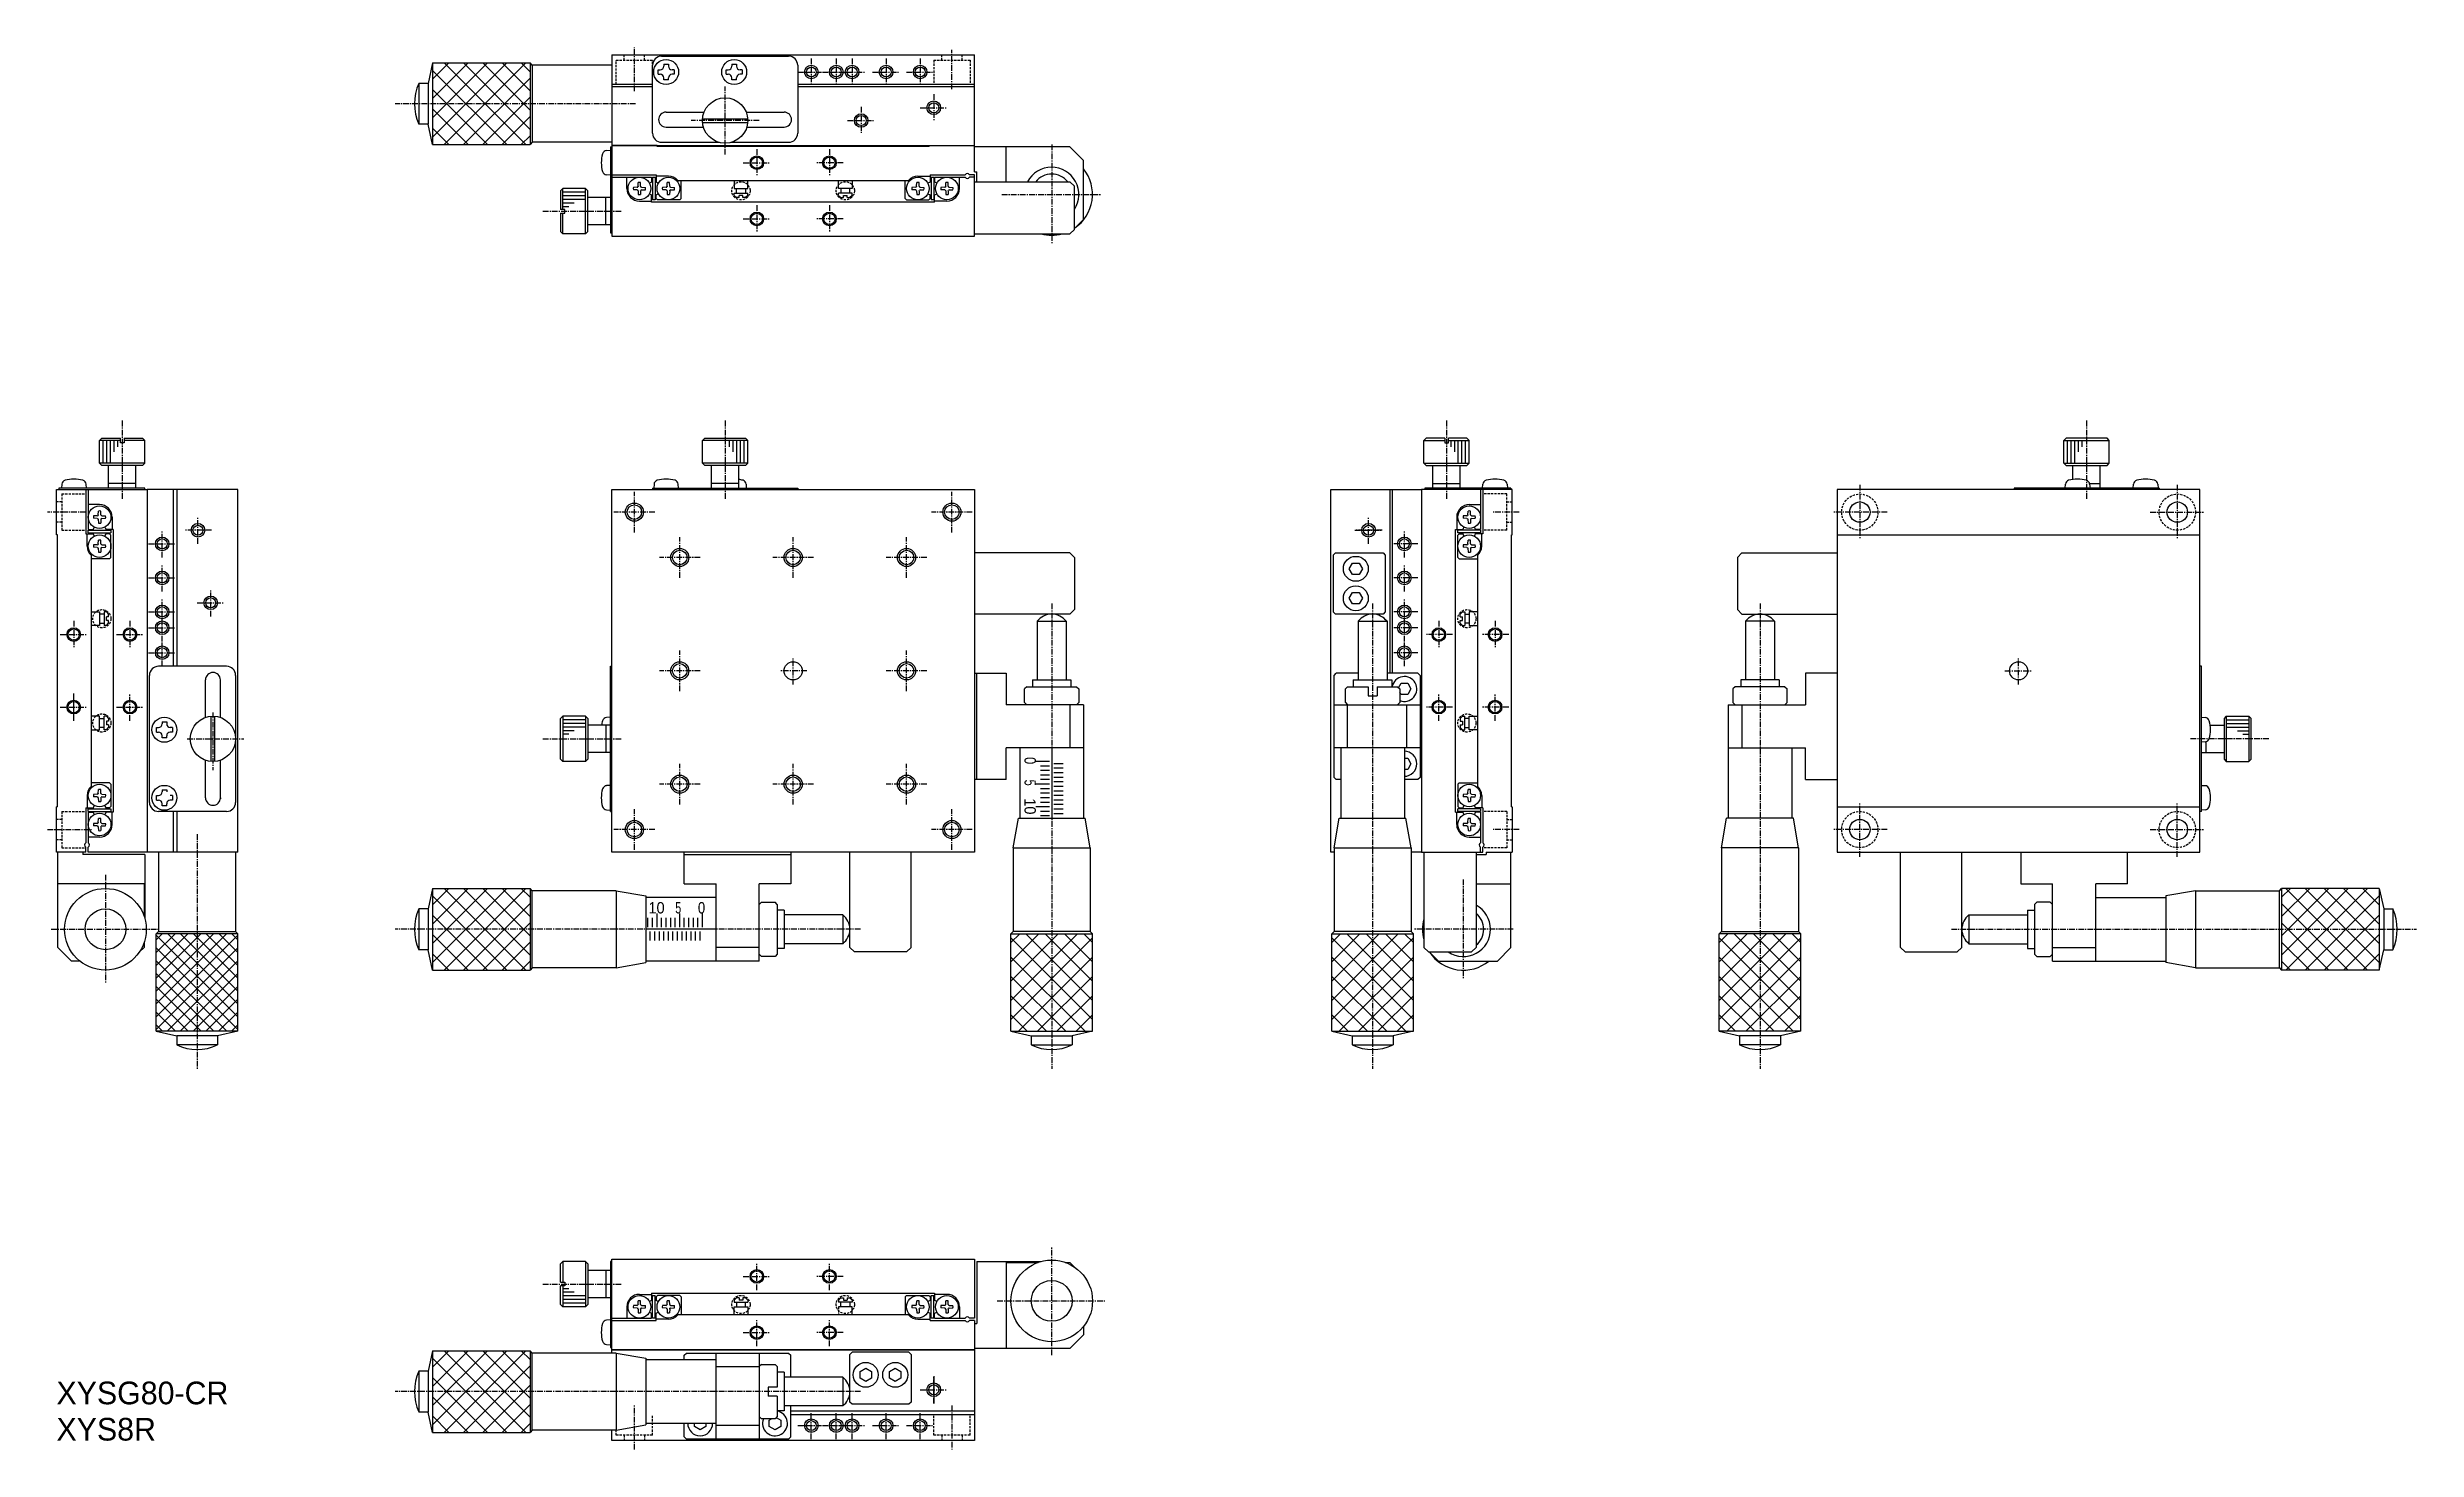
# Model space of a CAD drawing. Extents: x 1359 to 1881, y 68 to 377.
import ezdxf

# ---------------------------------------------------------------- set-up
doc = ezdxf.new("R2010")
doc.units = 0
doc.linetypes.add('CENTER', pattern=[2, 1.25, -0.25, 0.25, -0.25])
doc.linetypes.add('DASHED', pattern=[0.75, 0.5, -0.25])
doc.layers.get('0').update_dxf_attribs({"linetype": 'CONTINUOUS'})
doc.layers.add('CENTER', color=1, linetype='CENTER')

msp = doc.modelspace()

# ---------------------------------------------------------------- texts
at = {"color": 7, "linetype": 'CONTINUOUS'}
for s, width, p in [('0', 0.864, (1574.31, 220.52)), ('5', 0.72, (1574.31, 215.52)), ('10', 0.96, (1574.31, 211.42))]:
    msp.add_text(s, height=2.5, rotation=270, dxfattribs=dict(at, width=width)).set_placement(p)
for s, width, p in [('10', 0.96, (1491.41, 186.02)), ('5', 0.72, (1497.31, 186.02)), ('0', 0.864, (1502.31, 186.02))]:
    msp.add_text(s, height=2.5, dxfattribs=dict(at, width=width)).set_placement(p)
for s, p in [('XYSG80-CR', (1360.9, 77.77)), ('XYS8R', (1360.9, 69.77))]:
    msp.add_text(s, height=5, dxfattribs=at).set_placement(p)

# ---------------------------------------------------------------- linework, layer by layer
at = {"color": 7, "linetype": 'CONTINUOUS'}
for p, q in [((1443.81, 373.58), (1442.81, 369.08)), ((1443.81, 373.58), (1465.31, 373.58)), ((1443.81, 373.58), (1443.81, 355.58)), ((1465.81, 373.08), (1465.31, 373.58)), ((1465.31, 373.58), (1465.31, 355.58)), ((1483.31, 373.08), (1465.81, 373.08)), ((1465.81, 373.08), (1465.81, 356.08)), ((1483.31, 375.38), (1563.31, 375.38)), ((1483.31, 375.38), (1483.31, 355.38)), ((1492.31, 358.08), (1492.31, 373.08)), ((1493.56, 372.08), (1494.01, 372.08)), ((1493.56, 371.08), (1493.56, 372.08)), ((1493.56, 371.08), (1494.01, 371.08)), ((1494.31, 375.08), (1522.31, 375.08)), ((1494.81, 373.33), (1494.81, 372.88)), ((1494.81, 373.33), (1495.81, 373.33)), ((1495.81, 373.33), (1495.81, 372.88)), ((1497.06, 372.08), (1496.61, 372.08)), ((1497.06, 371.08), (1496.61, 371.08)), ((1497.06, 372.08), (1497.06, 371.08)), ((1508.56, 372.08), (1509.01, 372.08)), ((1508.56, 371.08), (1508.56, 372.08)), ((1508.56, 371.08), (1509.01, 371.08)), ((1509.81, 373.33), (1509.81, 372.88)), ((1509.81, 373.33), (1510.81, 373.33)), ((1510.81, 373.33), (1510.81, 372.88)), ((1512.06, 372.08), (1511.61, 372.08)), ((1512.06, 371.08), (1511.61, 371.08)), ((1512.06, 372.08), (1512.06, 371.08)), ((1524.31, 373.08), (1524.31, 358.08)), ((1563.31, 355.38), (1563.31, 375.38)), ((1442.81, 369.08), (1440.81, 369.08)), ((1440.81, 369.08), (1440.81, 360.08)), ((1442.81, 369.08), (1442.81, 360.08)), ((1483.31, 368.88), (1492.31, 368.88)), ((1483.31, 368.38), (1492.31, 368.38)), ((1494.81, 369.83), (1494.81, 370.28)), ((1495.81, 369.83), (1494.81, 369.83)), ((1495.81, 369.83), (1495.81, 370.28)), ((1509.81, 369.83), (1509.81, 370.28)), ((1510.81, 369.83), (1509.81, 369.83)), ((1510.81, 369.83), (1510.81, 370.28)), ((1524.31, 368.88), (1563.31, 368.88)), ((1524.31, 368.38), (1563.31, 368.38)), ((1495.31, 362.73), (1503.67, 362.73)), ((1503.33, 361.28), (1513.3, 361.28)), ((1503.33, 360.48), (1513.3, 360.48)), ((1512.96, 362.73), (1521.31, 362.73)), ((1442.81, 360.08), (1440.81, 360.08)), ((1443.81, 355.58), (1442.81, 360.08)), ((1443.81, 355.58), (1465.31, 355.58)), ((1465.81, 356.08), (1465.31, 355.58)), ((1483.31, 356.08), (1465.81, 356.08)), ((1493.31, 355.38), (1483.31, 355.38)), ((1483.31, 355.38), (1483.31, 335.38)), ((1483.31, 355.38), (1563.31, 355.38)), ((1493.31, 355.18), (1493.31, 355.38)), ((1494.31, 356.08), (1506.91, 356.08)), ((1495.31, 359.43), (1503.53, 359.43)), ((1509.71, 356.08), (1522.31, 356.08)), ((1513.1, 359.43), (1521.31, 359.43)), ((1553.31, 355.18), (1553.31, 355.38)), ((1553.31, 355.38), (1563.31, 355.38)), ((1563.31, 349.58), (1563.31, 355.38)), ((1482.17, 354.26), (1483.01, 354.33)), ((1483.01, 355.08), (1483.01, 336.08)), ((1483.01, 355.08), (1483.31, 355.08)), ((1553.31, 355.18), (1493.31, 355.18)), ((1584.31, 355.08), (1563.31, 355.08)), ((1570.31, 347.38), (1570.31, 355.08)), ((1587.31, 352.08), (1584.31, 355.08)), ((1587.31, 339.08), (1587.31, 352.08)), ((1472.51, 345.88), (1472.01, 345.38)), ((1472.01, 345.38), (1472.01, 341.28)), ((1477.51, 345.88), (1472.51, 345.88)), ((1472.51, 341.28), (1472.51, 345.88)), ((1478.01, 345.38), (1477.51, 345.88)), ((1477.51, 335.88), (1477.51, 345.88)), ((1478.01, 336.38), (1478.01, 345.38)), ((1483.01, 348.83), (1482.17, 348.91)), ((1483.31, 348.88), (1493.11, 348.88)), ((1483.31, 348.38), (1492.11, 348.38)), ((1486.66, 345.88), (1486.66, 348.38)), ((1488.93, 346.16), (1488.09, 346.14)), ((1488.93, 345.61), (1488.09, 345.62)), ((1488.93, 346.16), (1489.06, 346.22)), ((1488.93, 345.61), (1489.06, 345.55)), ((1489.14, 346.38), (1489.06, 346.22)), ((1489.14, 345.39), (1489.06, 345.55)), ((1489.14, 346.38), (1489.15, 347.21)), ((1489.14, 345.39), (1489.15, 344.56)), ((1489.69, 346.38), (1489.67, 347.21)), ((1489.69, 345.39), (1489.67, 344.56)), ((1489.69, 346.38), (1489.76, 346.22)), ((1489.69, 345.39), (1489.76, 345.55)), ((1489.89, 346.16), (1489.76, 346.22)), ((1489.89, 345.61), (1489.76, 345.55)), ((1489.89, 346.16), (1490.74, 346.14)), ((1489.89, 345.61), (1490.74, 345.62)), ((1492.11, 348.38), (1492.11, 347.3)), ((1492.31, 348.38), (1492.31, 343.38)), ((1492.31, 348.38), (1492.91, 348.38)), ((1492.91, 348.38), (1492.91, 343.38)), ((1493.11, 348.88), (1493.11, 347.3)), ((1495.81, 348.63), (1493.11, 348.63)), ((1495.33, 346.16), (1494.49, 346.14)), ((1495.33, 345.61), (1494.49, 345.62)), ((1495.33, 346.16), (1495.46, 346.22)), ((1495.33, 345.61), (1495.46, 345.55)), ((1495.54, 346.38), (1495.46, 346.22)), ((1495.54, 345.39), (1495.46, 345.55)), ((1495.54, 346.38), (1495.55, 347.21)), ((1495.54, 345.39), (1495.55, 344.56)), ((1496.09, 346.38), (1496.07, 347.21)), ((1496.09, 345.39), (1496.07, 344.56)), ((1496.09, 346.38), (1496.16, 346.22)), ((1496.09, 345.39), (1496.16, 345.55)), ((1496.29, 346.16), (1496.16, 346.22)), ((1496.29, 345.61), (1496.16, 345.55)), ((1496.29, 346.16), (1497.14, 346.14)), ((1496.29, 345.61), (1497.14, 345.62)), ((1497.89, 347.68), (1548.73, 347.68)), ((1498.61, 343.68), (1498.61, 347.68)), ((1510.31, 347.68), (1510.31, 345.88)), ((1510.31, 345.88), (1513.31, 345.88)), ((1510.31, 344.88), (1513.31, 344.88)), ((1510.31, 344.38), (1510.31, 344.88)), ((1510.81, 344.88), (1510.81, 345.88)), ((1512.81, 345.88), (1512.81, 344.88)), ((1513.31, 345.88), (1513.31, 347.68)), ((1513.31, 344.38), (1513.31, 344.88)), ((1533.31, 345.88), (1533.31, 347.68)), ((1536.31, 345.88), (1533.31, 345.88)), ((1536.31, 344.88), (1533.31, 344.88)), ((1533.31, 344.38), (1533.31, 344.88)), ((1533.81, 345.88), (1533.81, 344.88)), ((1535.81, 344.88), (1535.81, 345.88)), ((1536.31, 347.68), (1536.31, 345.88)), ((1536.31, 344.38), (1536.31, 344.88)), ((1548.01, 343.68), (1548.01, 347.68)), ((1550.33, 346.16), (1549.49, 346.14)), ((1550.33, 345.61), (1549.49, 345.62)), ((1550.33, 346.16), (1550.46, 346.22)), ((1550.33, 345.61), (1550.46, 345.55)), ((1550.54, 346.38), (1550.46, 346.22)), ((1550.54, 345.39), (1550.46, 345.55)), ((1550.54, 346.38), (1550.55, 347.21)), ((1550.54, 345.39), (1550.55, 344.56)), ((1550.81, 348.63), (1553.51, 348.63)), ((1551.09, 346.38), (1551.07, 347.21)), ((1551.09, 345.39), (1551.07, 344.56)), ((1551.09, 346.38), (1551.16, 346.22)), ((1551.09, 345.39), (1551.16, 345.55)), ((1551.29, 346.16), (1551.16, 346.22)), ((1551.29, 345.61), (1551.16, 345.55)), ((1551.29, 346.16), (1552.14, 346.14)), ((1551.29, 345.61), (1552.14, 345.62)), ((1553.51, 348.88), (1561.25, 348.88)), ((1553.51, 348.88), (1553.51, 347.3)), ((1553.71, 348.38), (1553.71, 343.38)), ((1553.71, 348.38), (1554.31, 348.38)), ((1554.31, 348.38), (1554.31, 343.38)), ((1554.51, 348.38), (1561.25, 348.38)), ((1554.51, 348.38), (1554.51, 347.3)), ((1556.73, 346.16), (1555.89, 346.14)), ((1556.73, 345.61), (1555.89, 345.62)), ((1556.73, 346.16), (1556.86, 346.22)), ((1556.73, 345.61), (1556.86, 345.55)), ((1556.94, 346.38), (1556.86, 346.22)), ((1556.94, 345.39), (1556.86, 345.55)), ((1556.94, 346.38), (1556.95, 347.21)), ((1556.94, 345.39), (1556.95, 344.56)), ((1557.49, 346.38), (1557.47, 347.21)), ((1557.49, 345.39), (1557.47, 344.56)), ((1557.49, 346.38), (1557.56, 346.22)), ((1557.49, 345.39), (1557.56, 345.55)), ((1557.69, 346.16), (1557.56, 346.22)), ((1557.69, 345.61), (1557.56, 345.55)), ((1557.69, 346.16), (1558.54, 346.14)), ((1557.69, 345.61), (1558.54, 345.62)), ((1559.96, 345.88), (1559.96, 348.38)), ((1563.31, 348.88), (1562.17, 348.88)), ((1563.31, 348.38), (1562.17, 348.38)), ((1563.31, 349.58), (1563.81, 349.58)), ((1563.31, 335.38), (1563.31, 348.88)), ((1563.31, 347.38), (1584.31, 347.38)), ((1563.81, 347.38), (1563.81, 349.58)), ((1585.31, 346.38), (1584.31, 347.38)), ((1585.31, 336.88), (1585.31, 346.38)), ((1473.01, 341.28), (1472.01, 341.28)), ((1472.01, 340.48), (1472.01, 336.38)), ((1472.01, 340.48), (1473.01, 340.48)), ((1472.51, 335.88), (1472.51, 340.48)), ((1473.01, 340.48), (1473.01, 341.28)), ((1483.01, 343.88), (1478.01, 343.88)), ((1482.01, 337.88), (1482.01, 343.88)), ((1489.41, 343.13), (1492.11, 343.13)), ((1492.11, 342.88), (1492.11, 344.47)), ((1554.51, 342.88), (1492.11, 342.88)), ((1492.91, 343.38), (1492.31, 343.38)), ((1493.11, 343.68), (1493.11, 344.47)), ((1493.11, 343.68), (1493.41, 343.38)), ((1498.31, 343.38), (1493.41, 343.38)), ((1498.61, 343.68), (1498.31, 343.38)), ((1510.31, 344.38), (1510.81, 343.88)), ((1511.41, 343.88), (1510.81, 343.88)), ((1511.41, 343.88), (1511.41, 344.38)), ((1512.21, 344.38), (1511.41, 344.38)), ((1512.21, 343.88), (1512.21, 344.38)), ((1512.81, 343.88), (1512.21, 343.88)), ((1513.31, 344.38), (1512.81, 343.88)), ((1533.31, 344.38), (1533.81, 343.88)), ((1533.81, 343.88), (1534.41, 343.88)), ((1534.41, 344.38), (1535.21, 344.38)), ((1534.41, 343.88), (1534.41, 344.38)), ((1535.21, 343.88), (1535.21, 344.38)), ((1535.21, 343.88), (1535.81, 343.88)), ((1536.31, 344.38), (1535.81, 343.88)), ((1548.01, 343.68), (1548.31, 343.38)), ((1548.31, 343.38), (1553.21, 343.38)), ((1553.51, 343.68), (1553.21, 343.38)), ((1553.51, 343.68), (1553.51, 344.47)), ((1554.31, 343.38), (1553.71, 343.38)), ((1554.51, 342.88), (1554.51, 344.47)), ((1557.21, 343.13), (1554.51, 343.13)), ((1472.01, 336.38), (1472.51, 335.88)), ((1477.51, 335.88), (1472.51, 335.88)), ((1477.51, 335.88), (1478.01, 336.38)), ((1483.01, 337.88), (1478.01, 337.88)), ((1483.01, 336.08), (1483.31, 336.08)), ((1483.31, 335.38), (1563.31, 335.38)), ((1563.31, 335.88), (1584.31, 335.88)), ((1584.31, 335.88), (1585.31, 336.88)), ((1585.31, 337.08), (1587.31, 339.08)), ((1370.4, 290.32), (1370.9, 290.82)), ((1370.4, 285.32), (1370.4, 290.32)), ((1375, 290.32), (1370.4, 290.32)), ((1370.9, 290.82), (1375, 290.82)), ((1375, 289.82), (1375, 290.82)), ((1375.8, 289.82), (1375, 289.82)), ((1375.8, 290.82), (1379.9, 290.82)), ((1375.8, 290.82), (1375.8, 289.82)), ((1380.4, 290.32), (1375.8, 290.32)), ((1379.9, 290.82), (1380.4, 290.32)), ((1380.4, 285.32), (1380.4, 290.32)), ((1503.31, 290.32), (1503.81, 290.82)), ((1503.31, 285.32), (1503.31, 290.32)), ((1513.31, 290.32), (1503.31, 290.32)), ((1503.81, 290.82), (1512.81, 290.82)), ((1512.81, 290.82), (1513.31, 290.32)), ((1513.31, 285.32), (1513.31, 290.32)), ((1662.86, 290.82), (1662.36, 290.32)), ((1662.36, 285.32), (1662.36, 290.32)), ((1662.36, 290.32), (1666.96, 290.32)), ((1666.96, 290.82), (1662.86, 290.82)), ((1666.96, 290.82), (1666.96, 289.82)), ((1666.96, 289.82), (1667.76, 289.82)), ((1671.86, 290.82), (1667.76, 290.82)), ((1667.76, 289.82), (1667.76, 290.82)), ((1667.76, 290.32), (1672.36, 290.32)), ((1672.36, 290.32), (1671.86, 290.82)), ((1672.36, 285.32), (1672.36, 290.32)), ((1803.97, 290.82), (1803.47, 290.32)), ((1803.47, 285.32), (1803.47, 290.32)), ((1803.47, 290.32), (1813.47, 290.32)), ((1812.97, 290.82), (1803.97, 290.82)), ((1813.47, 290.32), (1812.97, 290.82)), ((1813.47, 285.32), (1813.47, 290.32)), ((1370.9, 284.82), (1370.4, 285.32)), ((1380.4, 285.32), (1370.4, 285.32)), ((1379.9, 284.82), (1370.9, 284.82)), ((1372.4, 279.82), (1372.4, 284.82)), ((1378.4, 279.82), (1378.4, 284.82)), ((1380.4, 285.32), (1379.9, 284.82)), ((1503.81, 284.82), (1503.31, 285.32)), ((1513.31, 285.32), (1503.31, 285.32)), ((1512.81, 284.82), (1503.81, 284.82)), ((1505.31, 279.82), (1505.31, 284.82)), ((1511.31, 279.82), (1511.31, 284.82)), ((1513.31, 285.32), (1512.81, 284.82)), ((1662.36, 285.32), (1662.86, 284.82)), ((1662.36, 285.32), (1672.36, 285.32)), ((1662.86, 284.82), (1671.86, 284.82)), ((1664.36, 279.82), (1664.36, 284.82)), ((1670.36, 279.82), (1670.36, 284.82)), ((1671.86, 284.82), (1672.36, 285.32)), ((1803.47, 285.32), (1803.97, 284.82)), ((1803.47, 285.32), (1813.47, 285.32)), ((1803.97, 284.82), (1812.97, 284.82)), ((1805.47, 281.75), (1805.47, 284.82)), ((1811.47, 279.82), (1811.47, 284.82)), ((1812.97, 284.82), (1813.47, 285.32)), ((1360.9, 279.52), (1380.9, 279.52)), ((1360.9, 269.52), (1360.9, 279.52)), ((1380.4, 279.82), (1361.4, 279.82)), ((1361.4, 279.82), (1361.4, 279.52)), ((1362.07, 280.67), (1361.99, 279.82)), ((1367.4, 279.52), (1367.4, 269.72)), ((1367.49, 279.82), (1367.42, 280.67)), ((1367.9, 279.52), (1367.9, 270.72)), ((1378.4, 280.82), (1372.4, 280.82)), ((1380.4, 279.52), (1380.4, 279.82)), ((1380.9, 279.52), (1380.9, 199.52)), ((1400.9, 279.52), (1380.9, 279.52)), ((1380.9, 279.52), (1380.9, 199.52)), ((1386.6, 279.52), (1386.6, 240.52)), ((1387.4, 279.52), (1387.4, 240.52)), ((1400.9, 199.52), (1400.9, 279.52)), ((1483.31, 199.52), (1483.31, 279.52)), ((1483.31, 279.52), (1563.31, 279.52)), ((1492.31, 279.82), (1492.31, 279.52)), ((1492.31, 279.82), (1524.31, 279.82)), ((1492.64, 280.67), (1492.56, 279.82)), ((1498.06, 279.82), (1497.99, 280.67)), ((1511.31, 280.82), (1505.31, 280.82)), ((1513.06, 279.82), (1512.99, 280.67)), ((1524.31, 279.82), (1524.31, 279.52)), ((1563.31, 279.52), (1563.31, 199.52)), ((1641.86, 199.52), (1641.86, 279.52)), ((1641.86, 279.52), (1661.86, 279.52)), ((1654.86, 279.52), (1654.86, 239.02)), ((1655.36, 279.52), (1655.36, 239.02)), ((1661.86, 279.52), (1661.86, 199.52)), ((1661.86, 279.52), (1661.86, 199.52)), ((1681.86, 279.52), (1661.86, 279.52)), ((1681.56, 279.82), (1662.56, 279.82)), ((1662.56, 279.82), (1662.56, 279.52)), ((1664.36, 280.82), (1670.36, 280.82)), ((1674.86, 279.52), (1674.86, 270.72)), ((1675.31, 279.82), (1675.39, 280.67)), ((1675.36, 279.52), (1675.36, 269.72)), ((1680.74, 280.67), (1680.81, 279.82)), ((1681.56, 279.82), (1681.56, 279.52)), ((1681.86, 269.52), (1681.86, 279.52)), ((1753.47, 279.52), (1753.47, 199.52)), ((1833.47, 279.52), (1753.47, 279.52)), ((1792.47, 279.82), (1792.47, 279.52)), ((1824.47, 279.82), (1792.47, 279.82)), ((1803.72, 279.82), (1803.79, 280.67)), ((1809.12, 280.82), (1811.47, 280.82)), ((1809.14, 280.67), (1809.22, 279.82)), ((1818.72, 279.82), (1818.79, 280.67)), ((1824.14, 280.67), (1824.22, 279.82)), ((1824.47, 279.82), (1824.47, 279.52)), ((1833.47, 199.52), (1833.47, 279.52)), ((1370.4, 276.17), (1367.9, 276.17)), ((1369.9, 273.69), (1369.07, 273.68)), ((1369.9, 273.14), (1369.07, 273.16)), ((1369.9, 273.69), (1370.06, 273.77)), ((1369.9, 273.14), (1370.06, 273.07)), ((1370.12, 273.9), (1370.06, 273.77)), ((1370.12, 272.94), (1370.06, 273.07)), ((1370.12, 273.9), (1370.14, 274.74)), ((1370.12, 272.94), (1370.14, 272.09)), ((1370.67, 273.9), (1370.66, 274.74)), ((1370.67, 272.94), (1370.66, 272.09)), ((1370.67, 273.9), (1370.73, 273.77)), ((1370.67, 272.94), (1370.73, 273.07)), ((1370.9, 273.69), (1370.73, 273.77)), ((1370.9, 273.14), (1370.73, 273.07)), ((1370.9, 273.69), (1371.72, 273.68)), ((1370.9, 273.14), (1371.72, 273.16)), ((1373.15, 273.42), (1373.15, 270.72)), ((1669.61, 273.42), (1669.61, 270.72)), ((1671.86, 273.69), (1671.04, 273.68)), ((1671.86, 273.14), (1671.04, 273.16)), ((1671.86, 273.69), (1672.03, 273.77)), ((1671.86, 273.14), (1672.03, 273.07)), ((1672.09, 273.9), (1672.03, 273.77)), ((1672.09, 272.94), (1672.03, 273.07)), ((1672.09, 273.9), (1672.1, 274.74)), ((1672.09, 272.94), (1672.1, 272.09)), ((1672.36, 276.17), (1674.86, 276.17)), ((1672.64, 273.9), (1672.62, 274.74)), ((1672.64, 272.94), (1672.62, 272.09)), ((1672.64, 273.9), (1672.7, 273.77)), ((1672.64, 272.94), (1672.7, 273.07)), ((1672.86, 273.69), (1672.7, 273.77)), ((1672.86, 273.14), (1672.7, 273.07)), ((1672.86, 273.69), (1673.69, 273.68)), ((1672.86, 273.14), (1673.69, 273.16)), ((1361.1, 269.52), (1360.9, 269.52)), ((1361.1, 209.52), (1361.1, 269.52)), ((1367.4, 269.72), (1368.98, 269.72)), ((1367.65, 267.02), (1367.65, 269.72)), ((1367.9, 270.72), (1368.98, 270.72)), ((1367.9, 269.92), (1367.9, 270.52)), ((1367.9, 270.52), (1372.9, 270.52)), ((1367.9, 269.92), (1372.9, 269.92)), ((1369.9, 267.29), (1369.07, 267.28)), ((1369.9, 266.74), (1369.07, 266.76)), ((1369.9, 267.29), (1370.06, 267.37)), ((1369.9, 266.74), (1370.06, 266.67)), ((1370.12, 267.5), (1370.06, 267.37)), ((1370.12, 266.54), (1370.06, 266.67)), ((1370.12, 267.5), (1370.14, 268.34)), ((1370.12, 266.54), (1370.14, 265.69)), ((1370.67, 267.5), (1370.66, 268.34)), ((1370.67, 266.54), (1370.66, 265.69)), ((1370.67, 267.5), (1370.73, 267.37)), ((1370.67, 266.54), (1370.73, 266.67)), ((1370.9, 267.29), (1370.73, 267.37)), ((1370.9, 266.74), (1370.73, 266.67)), ((1370.9, 267.29), (1371.72, 267.28)), ((1370.9, 266.74), (1371.72, 266.76)), ((1373.4, 270.72), (1371.81, 270.72)), ((1372.6, 269.72), (1371.81, 269.72)), ((1372.6, 269.72), (1372.9, 269.42)), ((1372.9, 270.52), (1372.9, 269.92)), ((1372.9, 264.52), (1372.9, 269.42)), ((1373.4, 270.72), (1373.4, 208.32)), ((1669.36, 270.72), (1670.95, 270.72)), ((1669.36, 208.32), (1669.36, 270.72)), ((1674.86, 270.52), (1669.86, 270.52)), ((1669.86, 269.92), (1669.86, 270.52)), ((1674.86, 269.92), (1669.86, 269.92)), ((1670.16, 269.72), (1669.86, 269.42)), ((1669.86, 264.52), (1669.86, 269.42)), ((1670.16, 269.72), (1670.95, 269.72)), ((1671.86, 267.29), (1671.04, 267.28)), ((1671.86, 266.74), (1671.04, 266.76)), ((1671.86, 267.29), (1672.03, 267.37)), ((1671.86, 266.74), (1672.03, 266.67)), ((1672.09, 267.5), (1672.03, 267.37)), ((1672.09, 266.54), (1672.03, 266.67)), ((1672.09, 267.5), (1672.1, 268.34)), ((1672.09, 266.54), (1672.1, 265.69)), ((1672.64, 267.5), (1672.62, 268.34)), ((1672.64, 266.54), (1672.62, 265.69)), ((1672.64, 267.5), (1672.7, 267.37)), ((1672.64, 266.54), (1672.7, 266.67)), ((1672.86, 267.29), (1672.7, 267.37)), ((1672.86, 266.74), (1672.7, 266.67)), ((1672.86, 267.29), (1673.69, 267.28)), ((1672.86, 266.74), (1673.69, 266.76)), ((1674.86, 270.72), (1673.78, 270.72)), ((1675.36, 269.72), (1673.78, 269.72)), ((1674.86, 270.52), (1674.86, 269.92)), ((1675.11, 267.02), (1675.11, 269.72)), ((1681.66, 209.52), (1681.66, 269.52)), ((1681.66, 269.52), (1681.86, 269.52)), ((1753.47, 269.52), (1833.47, 269.52)), ((1368.6, 214.1), (1368.6, 264.94)), ((1372.6, 264.22), (1368.6, 264.22)), ((1372.6, 264.22), (1372.9, 264.52)), ((1584.31, 265.52), (1563.31, 265.52)), ((1585.31, 264.52), (1584.31, 265.52)), ((1585.31, 264.52), (1585.31, 253.02)), ((1642.36, 265.02), (1642.86, 265.52)), ((1642.36, 265.02), (1642.36, 252.52)), ((1642.86, 265.52), (1653.36, 265.52)), ((1645.92, 262.02), (1646.64, 263.27)), ((1646.64, 260.77), (1645.92, 262.02)), ((1646.64, 263.27), (1648.09, 263.27)), ((1648.09, 263.27), (1648.81, 262.02)), ((1648.81, 262.02), (1648.09, 260.77)), ((1653.36, 265.52), (1653.86, 265.02)), ((1653.86, 265.02), (1653.86, 252.52)), ((1670.16, 264.22), (1669.86, 264.52)), ((1670.16, 264.22), (1674.16, 264.22)), ((1674.16, 264.94), (1674.16, 214.1)), ((1731.47, 264.52), (1732.47, 265.52)), ((1731.47, 264.52), (1731.47, 253.02)), ((1732.47, 265.52), (1753.47, 265.52)), ((1645.92, 255.52), (1646.64, 256.77)), ((1648.09, 260.77), (1646.64, 260.77)), ((1646.64, 256.77), (1648.09, 256.77)), ((1648.09, 256.77), (1648.81, 255.52)), ((1368.6, 252.52), (1370.4, 252.52)), ((1370.4, 252.52), (1370.4, 249.52)), ((1371.4, 252.02), (1370.4, 252.02)), ((1371.4, 252.52), (1371.4, 249.52)), ((1371.9, 252.52), (1371.4, 252.52)), ((1371.9, 252.52), (1372.4, 252.02)), ((1372.4, 251.42), (1371.9, 251.42)), ((1371.9, 250.62), (1371.9, 251.42)), ((1372.4, 251.42), (1372.4, 252.02)), ((1584.31, 252.02), (1563.31, 252.02)), ((1584.31, 252.02), (1585.31, 253.02)), ((1642.86, 252.02), (1642.36, 252.52)), ((1653.36, 252.02), (1642.86, 252.02)), ((1646.64, 254.27), (1645.92, 255.52)), ((1648.09, 254.27), (1646.64, 254.27)), ((1648.81, 255.52), (1648.09, 254.27)), ((1653.86, 252.52), (1653.36, 252.02)), ((1670.86, 252.52), (1670.36, 252.02)), ((1670.36, 251.42), (1670.36, 252.02)), ((1670.36, 251.42), (1670.86, 251.42)), ((1670.86, 252.52), (1671.36, 252.52)), ((1670.86, 250.62), (1670.86, 251.42)), ((1671.36, 252.52), (1671.36, 249.52)), ((1671.36, 252.02), (1672.36, 252.02)), ((1674.16, 252.52), (1672.36, 252.52)), ((1672.36, 252.52), (1672.36, 249.52)), ((1732.47, 252.02), (1731.47, 253.02)), ((1732.47, 252.02), (1753.47, 252.02)), ((1370.4, 249.52), (1368.6, 249.52)), ((1370.4, 250.02), (1371.4, 250.02)), ((1371.9, 249.52), (1371.4, 249.52)), ((1372.4, 250.62), (1371.9, 250.62)), ((1371.9, 249.52), (1372.4, 250.02)), ((1372.4, 250.02), (1372.4, 250.62)), ((1577.14, 250.45), (1577.14, 237.52)), ((1577.14, 250.45), (1583.49, 250.45)), ((1583.49, 250.45), (1583.49, 237.52)), ((1647.89, 250.45), (1647.89, 237.52)), ((1647.89, 250.45), (1654.24, 250.45)), ((1654.24, 250.45), (1654.24, 237.52)), ((1670.36, 250.62), (1670.86, 250.62)), ((1670.36, 250.02), (1670.36, 250.62)), ((1670.86, 249.52), (1670.36, 250.02)), ((1670.86, 249.52), (1671.36, 249.52)), ((1672.36, 250.02), (1671.36, 250.02)), ((1672.36, 249.52), (1674.16, 249.52)), ((1733.29, 250.45), (1733.29, 237.52)), ((1739.64, 250.45), (1733.29, 250.45)), ((1739.64, 250.45), (1739.64, 237.52)), ((1398.4, 240.52), (1383.4, 240.52)), ((1483.01, 240.52), (1483.31, 240.52)), ((1483.01, 208.52), (1483.01, 240.52)), ((1833.77, 240.52), (1833.47, 240.52)), ((1833.77, 208.52), (1833.77, 240.52)), ((1381.4, 210.52), (1381.4, 238.52)), ((1393.75, 229.24), (1393.75, 237.52)), ((1397.05, 229.24), (1397.05, 237.52)), ((1400.4, 238.52), (1400.4, 210.52)), ((1563.31, 239.02), (1570.31, 239.02)), ((1563.81, 215.52), (1563.81, 239.02)), ((1570.31, 239.02), (1570.31, 232.02)), ((1574.81, 236.02), (1574.31, 235.52)), ((1574.31, 232.52), (1574.31, 235.52)), ((1574.81, 236.02), (1585.81, 236.02)), ((1576.06, 237.52), (1584.56, 237.52)), ((1576.06, 237.52), (1576.06, 236.02)), ((1584.56, 237.52), (1584.56, 236.02)), ((1585.81, 236.02), (1586.31, 235.52)), ((1586.31, 235.52), (1586.31, 232.52)), ((1642.56, 238.52), (1643.06, 239.02)), ((1642.56, 216.02), (1642.56, 238.52)), ((1647.89, 239.02), (1643.06, 239.02)), ((1645.56, 236.02), (1645.06, 235.52)), ((1645.06, 232.52), (1645.06, 235.52)), ((1645.56, 236.02), (1650.06, 236.02)), ((1646.81, 237.52), (1655.31, 237.52)), ((1646.81, 237.52), (1646.81, 236.02)), ((1650.06, 236.02), (1650.06, 234.02)), ((1652.06, 236.02), (1656.56, 236.02)), ((1652.06, 236.02), (1652.06, 234.02)), ((1661.06, 239.02), (1654.24, 239.02)), ((1655.31, 237.52), (1655.31, 236.02)), ((1656.56, 236.02), (1657.06, 235.52)), ((1656.78, 235.8), (1657.34, 236.77)), ((1657.06, 235.52), (1657.06, 232.52)), ((1657.34, 236.77), (1658.79, 236.77)), ((1658.79, 236.77), (1659.51, 235.52)), ((1659.51, 235.52), (1658.79, 234.27)), ((1661.06, 239.02), (1661.56, 238.52)), ((1661.56, 238.52), (1661.56, 216.02)), ((1730.97, 236.02), (1730.47, 235.52)), ((1730.47, 235.52), (1730.47, 232.52)), ((1741.97, 236.02), (1730.97, 236.02)), ((1740.72, 237.52), (1732.22, 237.52)), ((1732.22, 237.52), (1732.22, 236.02)), ((1740.72, 237.52), (1740.72, 236.02)), ((1741.97, 236.02), (1742.47, 235.52)), ((1742.47, 232.52), (1742.47, 235.52)), ((1753.47, 239.02), (1746.47, 239.02)), ((1746.47, 239.02), (1746.47, 232.02)), ((1364.7, 228.52), (1364.7, 234.52)), ((1364.7, 228.52), (1364.7, 234.52)), ((1587.31, 232.02), (1570.31, 232.02)), ((1574.31, 232.52), (1574.81, 232.02)), ((1584.31, 232.02), (1584.31, 222.52)), ((1585.81, 232.02), (1586.31, 232.52)), ((1587.31, 232.02), (1587.31, 222.52)), ((1642.56, 232.02), (1661.56, 232.02)), ((1645.06, 232.52), (1645.56, 232.02)), ((1645.56, 222.52), (1645.56, 232.02)), ((1650.06, 234.02), (1652.06, 234.02)), ((1656.56, 232.02), (1657.06, 232.52)), ((1657.34, 234.27), (1657.06, 234.75)), ((1658.79, 234.27), (1657.34, 234.27)), ((1658.56, 232.02), (1658.56, 222.52)), ((1729.47, 232.02), (1746.47, 232.02)), ((1729.47, 232.02), (1729.47, 207.02)), ((1730.97, 232.02), (1730.47, 232.52)), ((1732.47, 232.02), (1732.47, 222.52)), ((1742.47, 232.52), (1741.97, 232.02)), ((1370.4, 229.52), (1368.6, 229.52)), ((1368.6, 226.52), (1370.4, 226.52)), ((1370.4, 226.52), (1370.4, 229.52)), ((1370.4, 229.02), (1371.4, 229.02)), ((1371.4, 227.02), (1370.4, 227.02)), ((1371.4, 226.52), (1371.4, 229.52)), ((1371.9, 229.52), (1371.4, 229.52)), ((1371.9, 226.52), (1371.4, 226.52)), ((1371.9, 229.52), (1372.4, 229.02)), ((1371.9, 228.42), (1371.9, 227.62)), ((1372.4, 228.42), (1371.9, 228.42)), ((1372.4, 227.62), (1371.9, 227.62)), ((1371.9, 226.52), (1372.4, 227.02)), ((1372.4, 229.02), (1372.4, 228.42)), ((1372.4, 227.62), (1372.4, 227.02)), ((1382.95, 227.02), (1383.4, 227.02)), ((1382.95, 226.02), (1382.95, 227.02)), ((1382.95, 226.02), (1383.4, 226.02)), ((1384.2, 228.27), (1384.2, 227.82)), ((1384.2, 228.27), (1385.2, 228.27)), ((1384.2, 224.77), (1384.2, 225.22)), ((1385.2, 224.77), (1384.2, 224.77)), ((1385.2, 228.27), (1385.2, 227.82)), ((1385.2, 224.77), (1385.2, 225.22)), ((1386.45, 227.02), (1386, 227.02)), ((1386.45, 226.02), (1386, 226.02)), ((1386.45, 227.02), (1386.45, 226.02)), ((1395, 219.52), (1395, 229.46)), ((1395.8, 219.55), (1395.8, 229.52)), ((1472.01, 229.02), (1472.51, 229.52)), ((1472.01, 220.02), (1472.01, 229.02)), ((1477.51, 229.52), (1472.51, 229.52)), ((1472.51, 229.52), (1472.51, 219.52)), ((1477.51, 229.52), (1478.01, 229.02)), ((1477.51, 229.52), (1477.51, 219.52)), ((1478.01, 229.02), (1478.01, 220.02)), ((1483.01, 227.52), (1478.01, 227.52)), ((1482.01, 227.52), (1482.01, 221.52)), ((1483.01, 229.27), (1482.17, 229.2)), ((1670.86, 229.52), (1670.36, 229.02)), ((1670.36, 229.02), (1670.36, 228.42)), ((1670.36, 228.42), (1670.86, 228.42)), ((1670.36, 227.62), (1670.86, 227.62)), ((1670.36, 227.62), (1670.36, 227.02)), ((1670.86, 226.52), (1670.36, 227.02)), ((1670.86, 229.52), (1671.36, 229.52)), ((1670.86, 228.42), (1670.86, 227.62)), ((1670.86, 226.52), (1671.36, 226.52)), ((1671.36, 226.52), (1671.36, 229.52)), ((1672.36, 229.02), (1671.36, 229.02)), ((1671.36, 227.02), (1672.36, 227.02)), ((1672.36, 229.52), (1674.16, 229.52)), ((1672.36, 226.52), (1672.36, 229.52)), ((1674.16, 226.52), (1672.36, 226.52)), ((1833.77, 229.27), (1834.62, 229.2)), ((1835.7, 227.52), (1838.77, 227.52)), ((1839.27, 229.52), (1838.77, 229.02)), ((1838.77, 229.02), (1838.77, 220.02)), ((1839.27, 229.52), (1844.27, 229.52)), ((1839.27, 229.52), (1839.27, 219.52)), ((1844.77, 229.02), (1844.27, 229.52)), ((1844.27, 229.52), (1844.27, 219.52)), ((1844.77, 220.02), (1844.77, 229.02)), ((1393.75, 211.52), (1393.75, 219.8)), ((1397.05, 211.52), (1397.05, 219.8)), ((1472.51, 219.52), (1472.01, 220.02)), ((1477.51, 219.52), (1472.51, 219.52)), ((1478.01, 220.02), (1477.51, 219.52)), ((1483.01, 221.52), (1478.01, 221.52)), ((1587.31, 222.52), (1570.31, 222.52)), ((1570.31, 215.52), (1570.31, 222.52)), ((1573.31, 222.52), (1573.31, 207.02)), ((1579.81, 219.52), (1576.81, 219.52)), ((1580.31, 222.52), (1580.31, 207.02)), ((1587.31, 222.52), (1587.31, 207.02)), ((1661.56, 222.52), (1642.56, 222.52)), ((1644.06, 222.52), (1644.06, 207.02)), ((1658.06, 222.52), (1658.06, 207.02)), ((1658.06, 220.27), (1658.79, 220.27)), ((1658.79, 220.27), (1659.51, 219.02)), ((1729.47, 222.52), (1746.47, 222.52)), ((1743.47, 222.52), (1743.47, 207.02)), ((1746.47, 215.52), (1746.47, 222.52)), ((1834.62, 223.84), (1833.77, 223.77)), ((1833.77, 221.52), (1838.77, 221.52)), ((1834.77, 223.87), (1834.77, 221.52)), ((1838.77, 220.02), (1839.27, 219.52)), ((1839.27, 219.52), (1844.27, 219.52)), ((1844.27, 219.52), (1844.77, 220.02)), ((1372.6, 214.82), (1368.6, 214.82)), ((1372.6, 214.82), (1372.9, 214.52)), ((1372.9, 214.52), (1372.9, 209.62)), ((1483.01, 214.27), (1482.17, 214.2)), ((1570.31, 215.52), (1563.31, 215.52)), ((1579.81, 214.52), (1576.81, 214.52)), ((1579.81, 218.52), (1577.81, 218.52)), ((1579.81, 217.52), (1577.81, 217.52)), ((1579.81, 216.52), (1577.81, 216.52)), ((1579.81, 215.52), (1577.81, 215.52)), ((1582.81, 219.02), (1580.81, 219.02)), ((1582.81, 218.02), (1580.81, 218.02)), ((1582.81, 217.02), (1580.81, 217.02)), ((1582.81, 216.02), (1580.81, 216.02)), ((1582.81, 215.02), (1580.81, 215.02)), ((1643.06, 215.52), (1642.56, 216.02)), ((1644.06, 215.52), (1643.06, 215.52)), ((1658.79, 217.77), (1658.06, 217.77)), ((1661.06, 215.52), (1658.06, 215.52)), ((1659.51, 219.02), (1658.79, 217.77)), ((1661.56, 216.02), (1661.06, 215.52)), ((1670.16, 214.82), (1669.86, 214.52)), ((1669.86, 214.52), (1669.86, 209.62)), ((1670.16, 214.82), (1674.16, 214.82)), ((1746.47, 215.52), (1753.47, 215.52)), ((1833.77, 214.27), (1834.62, 214.2)), ((1361.1, 209.52), (1360.9, 209.52)), ((1360.9, 199.52), (1360.9, 209.52)), ((1367.4, 209.32), (1367.4, 201.58)), ((1367.4, 209.32), (1368.98, 209.32)), ((1367.65, 212.02), (1367.65, 209.32)), ((1367.9, 209.12), (1372.9, 209.12)), ((1367.9, 208.52), (1367.9, 209.12)), ((1369.9, 212.29), (1369.07, 212.28)), ((1369.9, 211.74), (1369.07, 211.76)), ((1369.9, 212.29), (1370.06, 212.37)), ((1369.9, 211.74), (1370.06, 211.67)), ((1370.12, 212.5), (1370.06, 212.37)), ((1370.12, 211.54), (1370.06, 211.67)), ((1370.12, 212.5), (1370.14, 213.34)), ((1370.12, 211.54), (1370.14, 210.69)), ((1370.67, 212.5), (1370.66, 213.34)), ((1370.67, 211.54), (1370.66, 210.69)), ((1370.67, 212.5), (1370.73, 212.37)), ((1370.67, 211.54), (1370.73, 211.67)), ((1370.9, 212.29), (1370.73, 212.37)), ((1370.9, 211.74), (1370.73, 211.67)), ((1370.9, 212.29), (1371.72, 212.28)), ((1370.9, 211.74), (1371.72, 211.76)), ((1372.6, 209.32), (1371.81, 209.32)), ((1372.6, 209.32), (1372.9, 209.62)), ((1372.9, 209.12), (1372.9, 208.52)), ((1382.95, 212.02), (1383.4, 212.02)), ((1382.95, 211.02), (1382.95, 212.02)), ((1382.95, 211.02), (1383.4, 211.02)), ((1384.2, 213.27), (1384.2, 212.82)), ((1384.2, 213.27), (1385.2, 213.27)), ((1384.2, 209.77), (1384.2, 210.22)), ((1385.2, 209.77), (1384.2, 209.77)), ((1385.2, 213.27), (1385.2, 212.82)), ((1385.2, 209.77), (1385.2, 210.22)), ((1386.45, 212.02), (1386, 212.02)), ((1386.45, 211.02), (1386, 211.02)), ((1386.45, 212.02), (1386.45, 211.02)), ((1397.05, 211.52), (1397.05, 211.3)), ((1579.81, 209.52), (1576.81, 209.52)), ((1579.81, 213.52), (1577.81, 213.52)), ((1579.81, 212.52), (1577.81, 212.52)), ((1579.81, 211.52), (1577.81, 211.52)), ((1579.81, 210.52), (1577.81, 210.52)), ((1582.81, 214.02), (1580.81, 214.02)), ((1582.81, 213.02), (1580.81, 213.02)), ((1582.81, 212.02), (1580.81, 212.02)), ((1582.81, 212.02), (1580.81, 212.02)), ((1582.81, 211.02), (1580.81, 211.02)), ((1582.81, 210.02), (1580.81, 210.02)), ((1582.81, 209.02), (1580.81, 209.02)), ((1670.16, 209.32), (1669.86, 209.62)), ((1674.86, 209.12), (1669.86, 209.12)), ((1669.86, 208.52), (1669.86, 209.12)), ((1670.16, 209.32), (1670.95, 209.32)), ((1671.86, 212.29), (1671.04, 212.28)), ((1671.86, 211.74), (1671.04, 211.76)), ((1671.86, 212.29), (1672.03, 212.37)), ((1671.86, 211.74), (1672.03, 211.67)), ((1672.09, 212.5), (1672.03, 212.37)), ((1672.09, 211.54), (1672.03, 211.67)), ((1672.09, 212.5), (1672.1, 213.34)), ((1672.09, 211.54), (1672.1, 210.69)), ((1672.64, 212.5), (1672.62, 213.34)), ((1672.64, 211.54), (1672.62, 210.69)), ((1672.64, 212.5), (1672.7, 212.37)), ((1672.64, 211.54), (1672.7, 211.67)), ((1672.86, 212.29), (1672.7, 212.37)), ((1672.86, 211.74), (1672.7, 211.67)), ((1672.86, 212.29), (1673.69, 212.28)), ((1672.86, 211.74), (1673.69, 211.76)), ((1675.36, 209.32), (1673.78, 209.32)), ((1674.86, 209.12), (1674.86, 208.52)), ((1675.11, 212.02), (1675.11, 209.32)), ((1675.36, 209.32), (1675.36, 201.58)), ((1681.66, 209.52), (1681.86, 209.52)), ((1681.86, 209.52), (1681.86, 199.52)), ((1753.47, 209.52), (1833.47, 209.52)), ((1367.9, 208.52), (1372.9, 208.52)), ((1367.9, 208.32), (1367.9, 201.58)), ((1367.9, 208.32), (1368.98, 208.32)), ((1369.9, 205.89), (1369.07, 205.88)), ((1369.9, 205.34), (1369.07, 205.36)), ((1369.9, 205.89), (1370.06, 205.97)), ((1369.9, 205.34), (1370.06, 205.27)), ((1370.12, 206.1), (1370.06, 205.97)), ((1370.12, 205.14), (1370.06, 205.27)), ((1370.12, 206.1), (1370.14, 206.94)), ((1370.12, 205.14), (1370.14, 204.29)), ((1370.67, 206.1), (1370.66, 206.94)), ((1370.67, 205.14), (1370.66, 204.29)), ((1370.67, 206.1), (1370.73, 205.97)), ((1370.67, 205.14), (1370.73, 205.27)), ((1370.9, 205.89), (1370.73, 205.97)), ((1370.9, 205.34), (1370.73, 205.27)), ((1370.9, 205.89), (1371.72, 205.88)), ((1370.9, 205.34), (1371.72, 205.36)), ((1373.4, 208.32), (1371.81, 208.32)), ((1373.15, 205.62), (1373.15, 208.32)), ((1398.4, 208.52), (1383.4, 208.52)), ((1386.6, 208.52), (1386.6, 199.52)), ((1387.4, 208.52), (1387.4, 199.52)), ((1482.17, 208.84), (1483.01, 208.77)), ((1483.01, 208.52), (1483.31, 208.52)), ((1571.81, 200.52), (1572.96, 207.02)), ((1572.96, 207.02), (1587.67, 207.02)), ((1579.81, 208.52), (1577.81, 208.52)), ((1579.81, 207.52), (1577.81, 207.52)), ((1582.81, 208.02), (1580.81, 208.02)), ((1582.81, 208.02), (1580.81, 208.02)), ((1588.81, 200.52), (1587.67, 207.02)), ((1642.56, 200.52), (1643.71, 207.02)), ((1643.71, 207.02), (1658.42, 207.02)), ((1659.56, 200.52), (1658.42, 207.02)), ((1669.36, 208.32), (1670.95, 208.32)), ((1669.61, 205.62), (1669.61, 208.32)), ((1674.86, 208.52), (1669.86, 208.52)), ((1671.86, 205.89), (1671.04, 205.88)), ((1671.86, 205.34), (1671.04, 205.36)), ((1671.86, 205.89), (1672.03, 205.97)), ((1671.86, 205.34), (1672.03, 205.27)), ((1672.09, 206.1), (1672.03, 205.97)), ((1672.09, 205.14), (1672.03, 205.27)), ((1672.09, 206.1), (1672.1, 206.94)), ((1672.09, 205.14), (1672.1, 204.29)), ((1672.64, 206.1), (1672.62, 206.94)), ((1672.64, 205.14), (1672.62, 204.29)), ((1672.64, 206.1), (1672.7, 205.97)), ((1672.64, 205.14), (1672.7, 205.27)), ((1672.86, 205.89), (1672.7, 205.97)), ((1672.86, 205.34), (1672.7, 205.27)), ((1672.86, 205.89), (1673.69, 205.88)), ((1672.86, 205.34), (1673.69, 205.36)), ((1674.86, 208.32), (1673.78, 208.32)), ((1674.86, 208.32), (1674.86, 201.58)), ((1727.97, 200.52), (1729.11, 207.02)), ((1743.82, 207.02), (1729.11, 207.02)), ((1744.97, 200.52), (1743.82, 207.02)), ((1833.77, 208.52), (1833.47, 208.52)), ((1834.62, 208.84), (1833.77, 208.77)), ((1367.4, 199.52), (1360.9, 199.52)), ((1361.2, 178.52), (1361.2, 199.52)), ((1366.7, 199.52), (1366.7, 199.02)), ((1380.4, 199.02), (1366.7, 199.02)), ((1367.4, 199.52), (1367.4, 200.66)), ((1370.4, 202.87), (1367.9, 202.87)), ((1367.9, 199.52), (1367.9, 200.66)), ((1380.9, 199.52), (1367.9, 199.52)), ((1380.4, 199.02), (1380.4, 184.82)), ((1400.9, 199.52), (1380.9, 199.52)), ((1383.4, 199.52), (1383.4, 182.02)), ((1400.4, 199.52), (1400.4, 182.02)), ((1563.31, 199.52), (1483.31, 199.52)), ((1499.31, 192.52), (1499.31, 199.52)), ((1499.31, 199.02), (1522.81, 199.02)), ((1522.81, 199.52), (1522.81, 192.52)), ((1535.81, 178.52), (1535.81, 199.52)), ((1549.31, 178.52), (1549.31, 199.52)), ((1571.81, 200.52), (1571.81, 182.02)), ((1571.81, 200.52), (1588.81, 200.52)), ((1588.81, 200.52), (1588.81, 182.02)), ((1642.56, 199.52), (1641.86, 199.52)), ((1642.56, 200.52), (1659.56, 200.52)), ((1642.56, 200.52), (1642.56, 182.02)), ((1659.56, 200.52), (1659.56, 182.02)), ((1661.86, 199.52), (1659.56, 199.52)), ((1661.86, 199.52), (1675.36, 199.52)), ((1662.36, 199.52), (1662.36, 178.52)), ((1672.36, 202.87), (1674.86, 202.87)), ((1673.86, 199.52), (1673.86, 178.52)), ((1673.86, 199.02), (1676.06, 199.02)), ((1674.86, 199.52), (1674.86, 200.66)), ((1675.36, 199.52), (1675.36, 200.66)), ((1676.06, 199.52), (1676.06, 199.02)), ((1676.06, 199.52), (1681.86, 199.52)), ((1681.56, 178.52), (1681.56, 199.52)), ((1727.97, 200.52), (1727.97, 182.02)), ((1744.97, 200.52), (1727.97, 200.52)), ((1744.97, 200.52), (1744.97, 182.02)), ((1753.47, 199.52), (1833.47, 199.52)), ((1767.47, 178.52), (1767.47, 199.52)), ((1780.97, 178.52), (1780.97, 199.52)), ((1793.97, 199.52), (1793.97, 192.52)), ((1817.47, 192.52), (1817.47, 199.52)), ((1380.2, 192.52), (1361.2, 192.52)), ((1380.2, 192.52), (1380.2, 185.48)), ((1443.81, 191.52), (1442.81, 187.02)), ((1443.81, 191.52), (1465.31, 191.52)), ((1443.81, 191.52), (1443.81, 173.52)), ((1465.81, 191.02), (1465.31, 191.52)), ((1465.31, 191.52), (1465.31, 173.52)), ((1484.31, 191.02), (1465.81, 191.02)), ((1465.81, 174.02), (1465.81, 191.02)), ((1484.31, 191.02), (1484.31, 174.02)), ((1484.31, 191.02), (1490.81, 189.87)), ((1490.81, 189.87), (1490.81, 175.17)), ((1506.31, 189.52), (1490.81, 189.52)), ((1506.31, 189.52), (1490.81, 189.52)), ((1499.31, 192.52), (1506.31, 192.52)), ((1506.31, 175.52), (1506.31, 192.52)), ((1515.81, 175.52), (1515.81, 192.52)), ((1522.81, 192.52), (1515.81, 192.52)), ((1516.31, 188.52), (1515.81, 188.02)), ((1516.31, 188.52), (1519.31, 188.52)), ((1519.81, 188.02), (1519.31, 188.52)), ((1673.86, 192.52), (1681.56, 192.52)), ((1793.97, 192.52), (1800.97, 192.52)), ((1796.97, 188.02), (1797.47, 188.52)), ((1800.47, 188.52), (1797.47, 188.52)), ((1800.47, 188.52), (1800.97, 188.02)), ((1800.97, 175.52), (1800.97, 192.52)), ((1810.47, 175.52), (1810.47, 192.52)), ((1817.47, 192.52), (1810.47, 192.52)), ((1810.47, 189.52), (1825.97, 189.52)), ((1832.47, 191.02), (1825.97, 189.87)), ((1825.97, 189.87), (1825.97, 175.17)), ((1832.47, 191.02), (1850.97, 191.02)), ((1832.47, 191.02), (1832.47, 174.02)), ((1850.97, 191.02), (1851.47, 191.52)), ((1850.97, 174.02), (1850.97, 191.02)), ((1872.97, 191.52), (1851.47, 191.52)), ((1851.47, 191.52), (1851.47, 173.52)), ((1872.97, 191.52), (1873.97, 187.02)), ((1872.97, 191.52), (1872.97, 173.52)), ((1442.81, 187.02), (1440.81, 187.02)), ((1440.81, 187.02), (1440.81, 178.02)), ((1442.81, 187.02), (1442.81, 178.02)), ((1491.31, 183.02), (1491.31, 185.02)), ((1492.31, 183.02), (1492.31, 185.02)), ((1493.31, 183.02), (1493.31, 186.02)), ((1494.31, 183.02), (1494.31, 185.02)), ((1495.31, 183.02), (1495.31, 185.02)), ((1496.31, 183.02), (1496.31, 185.02)), ((1497.31, 183.02), (1497.31, 185.02)), ((1498.31, 183.02), (1498.31, 186.02)), ((1499.31, 183.02), (1499.31, 185.02)), ((1500.31, 183.02), (1500.31, 185.02)), ((1501.31, 183.02), (1501.31, 185.02)), ((1502.31, 183.02), (1502.31, 185.02)), ((1503.31, 183.02), (1503.31, 186.02)), ((1519.81, 188.02), (1519.81, 177.02)), ((1521.31, 186.77), (1519.81, 186.77)), ((1521.31, 186.77), (1521.31, 178.27)), ((1534.25, 185.69), (1521.31, 185.69)), ((1534.25, 185.69), (1534.25, 179.34)), ((1782.54, 185.69), (1795.47, 185.69)), ((1782.54, 185.69), (1782.54, 179.34)), ((1795.47, 186.77), (1795.47, 178.27)), ((1795.47, 186.77), (1796.97, 186.77)), ((1796.97, 188.02), (1796.97, 177.02)), ((1873.97, 187.02), (1875.97, 187.02)), ((1873.97, 187.02), (1873.97, 178.02)), ((1875.97, 187.02), (1875.97, 178.02)), ((1364.2, 175.52), (1361.2, 178.52)), ((1380.2, 178.52), (1379.15, 177.47)), ((1380.2, 179.56), (1380.2, 178.52)), ((1383.4, 182.02), (1382.9, 181.52)), ((1382.9, 160.02), (1382.9, 181.52)), ((1400.9, 181.52), (1382.9, 181.52)), ((1383.4, 182.02), (1400.4, 182.02)), ((1400.4, 182.02), (1400.9, 181.52)), ((1400.9, 160.02), (1400.9, 181.52)), ((1442.81, 178.02), (1440.81, 178.02)), ((1443.81, 173.52), (1442.81, 178.02)), ((1506.31, 182.52), (1490.81, 182.52)), ((1491.81, 180.02), (1491.81, 182.02)), ((1491.81, 180.02), (1491.81, 182.02)), ((1492.81, 180.02), (1492.81, 182.02)), ((1493.81, 180.02), (1493.81, 182.02)), ((1494.81, 180.02), (1494.81, 182.02)), ((1495.81, 180.02), (1495.81, 182.02)), ((1495.81, 180.02), (1495.81, 182.02)), ((1496.81, 180.02), (1496.81, 182.02)), ((1497.81, 180.02), (1497.81, 182.02)), ((1498.81, 180.02), (1498.81, 182.02)), ((1499.81, 180.02), (1499.81, 182.02)), ((1500.81, 180.02), (1500.81, 182.02)), ((1501.81, 180.02), (1501.81, 182.02)), ((1502.81, 180.02), (1502.81, 182.02)), ((1515.81, 178.52), (1506.31, 178.52)), ((1521.31, 178.27), (1519.81, 178.27)), ((1534.25, 179.34), (1521.31, 179.34)), ((1535.81, 178.52), (1536.81, 177.52)), ((1548.31, 177.52), (1549.31, 178.52)), ((1571.81, 182.02), (1571.31, 181.52)), ((1571.31, 160.02), (1571.31, 181.52)), ((1571.31, 181.52), (1589.31, 181.52)), ((1588.81, 182.02), (1571.81, 182.02)), ((1588.81, 182.02), (1589.31, 181.52)), ((1589.31, 160.02), (1589.31, 181.52)), ((1642.56, 182.02), (1642.06, 181.52)), ((1642.06, 160.02), (1642.06, 181.52)), ((1642.06, 181.52), (1660.06, 181.52)), ((1659.56, 182.02), (1642.56, 182.02)), ((1659.56, 182.02), (1660.06, 181.52)), ((1660.06, 160.02), (1660.06, 181.52)), ((1662.36, 178.52), (1663.36, 177.52)), ((1672.86, 177.52), (1673.86, 178.52)), ((1678.56, 175.52), (1681.56, 178.52)), ((1727.97, 182.02), (1727.47, 181.52)), ((1727.47, 160.02), (1727.47, 181.52)), ((1745.47, 181.52), (1727.47, 181.52)), ((1727.97, 182.02), (1744.97, 182.02)), ((1744.97, 182.02), (1745.47, 181.52)), ((1745.47, 160.02), (1745.47, 181.52)), ((1768.47, 177.52), (1767.47, 178.52)), ((1780.97, 178.52), (1779.97, 177.52)), ((1782.54, 179.34), (1795.47, 179.34)), ((1795.47, 178.27), (1796.97, 178.27)), ((1800.97, 178.52), (1810.47, 178.52)), ((1872.97, 173.52), (1873.97, 178.02)), ((1873.97, 178.02), (1875.97, 178.02)), ((1366.04, 175.52), (1364.2, 175.52)), ((1443.81, 173.52), (1465.31, 173.52)), ((1465.81, 174.02), (1465.31, 173.52)), ((1484.31, 174.02), (1465.81, 174.02)), ((1484.31, 174.02), (1490.81, 175.17)), ((1506.31, 175.52), (1490.81, 175.52)), ((1515.81, 175.52), (1506.31, 175.52)), ((1515.81, 177.02), (1516.31, 176.52)), ((1519.31, 176.52), (1516.31, 176.52)), ((1519.81, 177.02), (1519.31, 176.52)), ((1548.31, 177.52), (1536.81, 177.52)), ((1663.36, 177.52), (1672.86, 177.52)), ((1663.56, 177.52), (1665.56, 175.52)), ((1665.56, 175.52), (1678.56, 175.52)), ((1768.47, 177.52), (1779.97, 177.52)), ((1796.97, 177.02), (1797.47, 176.52)), ((1797.47, 176.52), (1800.47, 176.52)), ((1800.97, 177.02), (1800.47, 176.52)), ((1800.97, 175.52), (1825.97, 175.52)), ((1832.47, 174.02), (1825.97, 175.17)), ((1832.47, 174.02), (1850.97, 174.02)), ((1850.97, 174.02), (1851.47, 173.52)), ((1872.97, 173.52), (1851.47, 173.52)), ((1382.9, 160.02), (1387.4, 159.02)), ((1400.9, 160.02), (1382.9, 160.02)), ((1387.4, 159.02), (1387.4, 157.02)), ((1396.4, 159.02), (1387.4, 159.02)), ((1396.4, 157.02), (1387.4, 157.02)), ((1400.9, 160.02), (1396.4, 159.02)), ((1396.4, 159.02), (1396.4, 157.02)), ((1571.31, 160.02), (1575.81, 159.02)), ((1571.31, 160.02), (1589.31, 160.02)), ((1575.81, 159.02), (1575.81, 157.02)), ((1575.81, 159.02), (1584.81, 159.02)), ((1575.81, 157.02), (1584.81, 157.02)), ((1589.31, 160.02), (1584.81, 159.02)), ((1584.81, 159.02), (1584.81, 157.02)), ((1642.06, 160.02), (1646.56, 159.02)), ((1642.06, 160.02), (1660.06, 160.02)), ((1646.56, 159.02), (1646.56, 157.02)), ((1646.56, 159.02), (1655.56, 159.02)), ((1646.56, 157.02), (1655.56, 157.02)), ((1660.06, 160.02), (1655.56, 159.02)), ((1655.56, 159.02), (1655.56, 157.02)), ((1727.47, 160.02), (1731.97, 159.02)), ((1745.47, 160.02), (1727.47, 160.02)), ((1731.97, 159.02), (1731.97, 157.02)), ((1740.97, 159.02), (1731.97, 159.02)), ((1740.97, 157.02), (1731.97, 157.02)), ((1745.47, 160.02), (1740.97, 159.02)), ((1740.97, 159.02), (1740.97, 157.02)), ((1483.31, 109.77), (1563.31, 109.77)), ((1483.31, 89.77), (1483.31, 109.77)), ((1563.31, 109.77), (1563.31, 96.77)), ((1472.01, 108.77), (1472.51, 109.27)), ((1472.01, 104.67), (1472.01, 108.77)), ((1472.01, 104.67), (1473.01, 104.67)), ((1477.51, 109.27), (1472.51, 109.27)), ((1472.51, 109.27), (1472.51, 104.67)), ((1473.01, 104.67), (1473.01, 103.87)), ((1477.51, 109.27), (1478.01, 108.77)), ((1477.51, 109.27), (1477.51, 99.27)), ((1478.01, 108.77), (1478.01, 99.77)), ((1483.01, 107.27), (1478.01, 107.27)), ((1482.01, 107.27), (1482.01, 101.27)), ((1483.01, 109.27), (1483.01, 90.27)), ((1483.31, 109.27), (1483.01, 109.27)), ((1563.81, 109.27), (1578.01, 109.27)), ((1563.81, 109.27), (1563.81, 95.57)), ((1570.31, 109.07), (1570.31, 90.07)), ((1570.31, 109.07), (1577.35, 109.07)), ((1583.27, 109.07), (1584.31, 109.07)), ((1584.31, 109.07), (1585.36, 108.02)), ((1472.01, 99.77), (1472.01, 103.87)), ((1473.01, 103.87), (1472.01, 103.87)), ((1472.51, 99.27), (1472.01, 99.77)), ((1472.51, 103.87), (1472.51, 99.27)), ((1477.51, 99.27), (1472.51, 99.27)), ((1478.01, 99.77), (1477.51, 99.27)), ((1483.01, 101.27), (1478.01, 101.27)), ((1486.66, 99.27), (1486.66, 96.77)), ((1488.93, 99.55), (1488.09, 99.53)), ((1488.93, 99.55), (1489.06, 99.61)), ((1489.14, 99.77), (1489.06, 99.61)), ((1489.14, 99.77), (1489.15, 100.6)), ((1489.41, 102.02), (1492.11, 102.02)), ((1489.69, 99.77), (1489.67, 100.6)), ((1489.69, 99.77), (1489.76, 99.61)), ((1489.89, 99.55), (1489.76, 99.61)), ((1489.89, 99.55), (1490.74, 99.53)), ((1492.11, 102.27), (1554.51, 102.27)), ((1492.11, 102.27), (1492.11, 100.69)), ((1492.31, 96.77), (1492.31, 101.77)), ((1492.31, 101.77), (1492.91, 101.77)), ((1492.91, 96.77), (1492.91, 101.77)), ((1493.11, 101.47), (1493.41, 101.77)), ((1493.11, 101.47), (1493.11, 100.69)), ((1498.31, 101.77), (1493.41, 101.77)), ((1495.33, 99.55), (1494.49, 99.53)), ((1495.33, 99.55), (1495.46, 99.61)), ((1495.54, 99.77), (1495.46, 99.61)), ((1495.54, 99.77), (1495.55, 100.6)), ((1496.09, 99.77), (1496.07, 100.6)), ((1496.09, 99.77), (1496.16, 99.61)), ((1496.29, 99.55), (1496.16, 99.61)), ((1496.29, 99.55), (1497.14, 99.53)), ((1498.61, 101.47), (1498.31, 101.77)), ((1498.61, 101.47), (1498.61, 97.47)), ((1510.31, 100.77), (1510.81, 101.27)), ((1510.31, 100.77), (1510.31, 100.27)), ((1510.31, 100.27), (1513.31, 100.27)), ((1510.31, 97.47), (1510.31, 99.27)), ((1510.31, 99.27), (1513.31, 99.27)), ((1511.41, 101.27), (1510.81, 101.27)), ((1510.81, 100.27), (1510.81, 99.27)), ((1511.41, 101.27), (1511.41, 100.77)), ((1512.21, 100.77), (1511.41, 100.77)), ((1512.21, 101.27), (1512.21, 100.77)), ((1512.81, 101.27), (1512.21, 101.27)), ((1513.31, 100.77), (1512.81, 101.27)), ((1512.81, 99.27), (1512.81, 100.27)), ((1513.31, 100.77), (1513.31, 100.27)), ((1513.31, 99.27), (1513.31, 97.47)), ((1533.31, 100.77), (1533.81, 101.27)), ((1533.31, 100.77), (1533.31, 100.27)), ((1536.31, 100.27), (1533.31, 100.27)), ((1536.31, 99.27), (1533.31, 99.27)), ((1533.81, 101.27), (1534.41, 101.27)), ((1533.81, 99.27), (1533.81, 100.27)), ((1534.41, 101.27), (1534.41, 100.77)), ((1534.41, 100.77), (1535.21, 100.77)), ((1535.21, 101.27), (1535.21, 100.77)), ((1535.21, 101.27), (1535.81, 101.27)), ((1536.31, 100.77), (1535.81, 101.27)), ((1535.81, 100.27), (1535.81, 99.27)), ((1536.31, 100.77), (1536.31, 100.27)), ((1536.31, 97.47), (1536.31, 99.27)), ((1548.01, 101.47), (1548.31, 101.77)), ((1548.01, 101.47), (1548.01, 97.47)), ((1548.31, 101.77), (1553.21, 101.77)), ((1550.33, 99.55), (1549.49, 99.53)), ((1550.33, 99.55), (1550.46, 99.61)), ((1550.54, 99.77), (1550.46, 99.61)), ((1550.54, 99.77), (1550.55, 100.6)), ((1551.09, 99.77), (1551.07, 100.6)), ((1551.09, 99.77), (1551.16, 99.61)), ((1551.29, 99.55), (1551.16, 99.61)), ((1551.29, 99.55), (1552.14, 99.53)), ((1553.51, 101.47), (1553.21, 101.77)), ((1553.51, 101.47), (1553.51, 100.69)), ((1553.71, 96.77), (1553.71, 101.77)), ((1553.71, 101.77), (1554.31, 101.77)), ((1554.31, 96.77), (1554.31, 101.77)), ((1554.51, 102.27), (1554.51, 100.69)), ((1557.21, 102.02), (1554.51, 102.02)), ((1556.73, 99.55), (1555.89, 99.53)), ((1556.73, 99.55), (1556.86, 99.61)), ((1556.94, 99.77), (1556.86, 99.61)), ((1556.94, 99.77), (1556.95, 100.6)), ((1557.49, 99.77), (1557.47, 100.6)), ((1557.49, 99.77), (1557.56, 99.61)), ((1557.69, 99.55), (1557.56, 99.61)), ((1557.69, 99.55), (1558.54, 99.53)), ((1559.96, 99.27), (1559.96, 96.77)), ((1483.01, 96.37), (1482.17, 96.3)), ((1483.31, 96.77), (1492.11, 96.77)), ((1483.31, 96.27), (1493.11, 96.27)), ((1488.93, 99), (1488.09, 99.01)), ((1488.93, 99), (1489.06, 98.94)), ((1489.14, 98.77), (1489.06, 98.94)), ((1489.14, 98.77), (1489.15, 97.95)), ((1489.69, 98.77), (1489.67, 97.95)), ((1489.69, 98.77), (1489.76, 98.94)), ((1489.89, 99), (1489.76, 98.94)), ((1489.89, 99), (1490.74, 99.01)), ((1492.11, 96.77), (1492.11, 97.86)), ((1492.91, 96.77), (1492.31, 96.77)), ((1493.11, 96.27), (1493.11, 97.86)), ((1495.81, 96.52), (1493.11, 96.52)), ((1495.33, 99), (1494.49, 99.01)), ((1495.33, 99), (1495.46, 98.94)), ((1495.54, 98.77), (1495.46, 98.94)), ((1495.54, 98.77), (1495.55, 97.95)), ((1496.09, 98.77), (1496.07, 97.95)), ((1496.09, 98.77), (1496.16, 98.94)), ((1496.29, 99), (1496.16, 98.94)), ((1496.29, 99), (1497.14, 99.01)), ((1548.73, 97.47), (1497.89, 97.47)), ((1550.33, 99), (1549.49, 99.01)), ((1550.33, 99), (1550.46, 98.94)), ((1550.54, 98.77), (1550.46, 98.94)), ((1550.54, 98.77), (1550.55, 97.95)), ((1550.81, 96.52), (1553.51, 96.52)), ((1551.09, 98.77), (1551.07, 97.95)), ((1551.09, 98.77), (1551.16, 98.94)), ((1551.29, 99), (1551.16, 98.94)), ((1551.29, 99), (1552.14, 99.01)), ((1553.51, 96.27), (1553.51, 97.86)), ((1553.51, 96.27), (1561.25, 96.27)), ((1554.31, 96.77), (1553.71, 96.77)), ((1554.51, 96.77), (1554.51, 97.86)), ((1554.51, 96.77), (1561.25, 96.77)), ((1556.73, 99), (1555.89, 99.01)), ((1556.73, 99), (1556.86, 98.94)), ((1556.94, 98.77), (1556.86, 98.94)), ((1556.94, 98.77), (1556.95, 97.95)), ((1557.49, 98.77), (1557.47, 97.95)), ((1557.49, 98.77), (1557.56, 98.94)), ((1557.69, 99), (1557.56, 98.94)), ((1557.69, 99), (1558.54, 99.01)), ((1563.31, 96.77), (1562.17, 96.77)), ((1563.31, 96.27), (1562.17, 96.27)), ((1563.31, 96.27), (1563.31, 89.77)), ((1563.31, 95.57), (1563.81, 95.57)), ((1587.31, 94.92), (1587.31, 93.07)), ((1443.81, 89.57), (1442.81, 85.07)), ((1443.81, 89.57), (1465.31, 89.57)), ((1443.81, 89.57), (1443.81, 71.57)), ((1465.81, 89.07), (1465.31, 89.57)), ((1465.31, 89.57), (1465.31, 71.57)), ((1484.31, 89.07), (1465.81, 89.07)), ((1465.81, 72.07), (1465.81, 89.07)), ((1482.17, 90.94), (1483.01, 90.87)), ((1483.01, 90.27), (1483.31, 90.27)), ((1563.31, 89.77), (1483.31, 89.77)), ((1483.31, 89.77), (1563.31, 89.77)), ((1483.31, 89.07), (1483.31, 89.77)), ((1484.31, 89.07), (1484.31, 72.07)), ((1484.31, 89.07), (1490.81, 87.93)), ((1499.31, 88.57), (1499.81, 89.07)), ((1499.81, 89.07), (1522.31, 89.07)), ((1506.31, 70.07), (1506.31, 89.07)), ((1515.81, 89.07), (1515.81, 70.07)), ((1522.31, 89.07), (1522.81, 88.57)), ((1535.81, 88.77), (1536.31, 89.27)), ((1548.81, 89.27), (1536.31, 89.27)), ((1548.81, 89.27), (1549.31, 88.77)), ((1584.31, 90.07), (1563.31, 90.07)), ((1563.31, 89.77), (1563.31, 69.77)), ((1587.31, 93.07), (1584.31, 90.07)), ((1442.81, 85.07), (1440.81, 85.07)), ((1440.81, 85.07), (1440.81, 76.07)), ((1442.81, 85.07), (1442.81, 76.07)), ((1490.81, 87.93), (1490.81, 73.22)), ((1506.31, 87.57), (1490.81, 87.57)), ((1499.31, 87.57), (1499.31, 88.57)), ((1506.31, 86.07), (1515.81, 86.07)), ((1516.31, 86.57), (1515.81, 86.07)), ((1516.31, 86.57), (1519.31, 86.57)), ((1519.81, 86.07), (1519.31, 86.57)), ((1519.81, 86.07), (1519.81, 81.57)), ((1521.31, 84.82), (1519.81, 84.82)), ((1521.31, 84.82), (1521.31, 76.32)), ((1534.25, 83.75), (1521.31, 83.75)), ((1522.81, 83.75), (1522.81, 88.57)), ((1534.25, 83.75), (1534.25, 77.4)), ((1535.81, 78.27), (1535.81, 88.77)), ((1538.06, 84.99), (1539.31, 85.72)), ((1538.06, 83.55), (1538.06, 84.99)), ((1539.31, 85.72), (1540.56, 84.99)), ((1540.56, 84.99), (1540.56, 83.55)), ((1544.56, 84.99), (1545.81, 85.72)), ((1544.56, 83.55), (1544.56, 84.99)), ((1545.81, 85.72), (1547.06, 84.99)), ((1547.06, 84.99), (1547.06, 83.55)), ((1549.31, 88.77), (1549.31, 78.27)), ((1554.31, 83.97), (1554.31, 77.97)), ((1517.81, 81.57), (1517.81, 79.57)), ((1519.81, 81.57), (1517.81, 81.57)), ((1519.81, 79.57), (1517.81, 79.57)), ((1519.81, 79.57), (1519.81, 75.07)), ((1539.31, 82.83), (1538.06, 83.55)), ((1540.56, 83.55), (1539.31, 82.83)), ((1545.81, 82.83), (1544.56, 83.55)), ((1547.06, 83.55), (1545.81, 82.83)), ((1442.81, 76.07), (1440.81, 76.07)), ((1443.81, 71.57), (1442.81, 76.07)), ((1484.31, 72.07), (1490.81, 73.22)), ((1506.31, 73.57), (1490.81, 73.57)), ((1499.31, 70.57), (1499.31, 73.57)), ((1501.56, 72.85), (1501.56, 73.57)), ((1504.06, 73.57), (1504.06, 72.85)), ((1515.81, 75.07), (1516.31, 74.57)), ((1519.31, 74.57), (1516.31, 74.57)), ((1518.06, 74.29), (1518.54, 74.57)), ((1518.06, 72.85), (1518.06, 74.29)), ((1519.81, 75.07), (1519.31, 74.57)), ((1519.59, 74.85), (1520.56, 74.29)), ((1521.31, 76.32), (1519.81, 76.32)), ((1520.56, 74.29), (1520.56, 72.85)), ((1534.25, 77.4), (1521.31, 77.4)), ((1522.81, 70.57), (1522.81, 77.4)), ((1563.31, 76.27), (1522.81, 76.27)), ((1563.31, 75.47), (1522.81, 75.47)), ((1536.31, 77.77), (1535.81, 78.27)), ((1548.81, 77.77), (1536.31, 77.77)), ((1549.31, 78.27), (1548.81, 77.77)), ((1443.81, 71.57), (1465.31, 71.57)), ((1465.81, 72.07), (1465.31, 71.57)), ((1484.31, 72.07), (1465.81, 72.07)), ((1483.31, 69.77), (1483.31, 72.07)), ((1563.31, 69.77), (1483.31, 69.77)), ((1499.81, 70.07), (1499.31, 70.57)), ((1522.31, 70.07), (1499.81, 70.07)), ((1502.81, 72.13), (1501.56, 72.85)), ((1504.06, 72.85), (1502.81, 72.13)), ((1515.81, 73.07), (1506.31, 73.07)), ((1519.31, 72.13), (1518.06, 72.85)), ((1520.56, 72.85), (1519.31, 72.13)), ((1522.81, 70.57), (1522.31, 70.07))]:
    msp.add_line(p, q, dxfattribs=at)
at = {"color": 3, "linetype": 'CONTINUOUS'}
for p, q in [((1443.81, 357.24), (1460.16, 373.58)), ((1443.81, 361.48), (1455.92, 373.58)), ((1443.81, 365.72), (1451.67, 373.58)), ((1443.81, 369.97), (1447.43, 373.58)), ((1460.16, 355.58), (1443.81, 371.93)), ((1464.4, 355.58), (1446.4, 373.58)), ((1446.4, 355.58), (1464.4, 373.58)), ((1465.31, 358.92), (1450.64, 373.58)), ((1465.31, 363.16), (1454.89, 373.58)), ((1465.31, 367.4), (1459.13, 373.58)), ((1465.31, 371.64), (1463.37, 373.58)), ((1455.92, 355.58), (1443.81, 367.69)), ((1450.64, 355.58), (1465.31, 370.25)), ((1454.89, 355.58), (1465.31, 366.01)), ((1451.67, 355.58), (1443.81, 363.44)), ((1459.13, 355.58), (1465.31, 361.77)), ((1447.43, 355.58), (1443.81, 359.2)), ((1463.37, 355.58), (1465.31, 357.53)), ((1477.51, 345.08), (1472.51, 345.08)), ((1477.51, 344.28), (1472.51, 344.28)), ((1477.51, 343.48), (1472.51, 343.48)), ((1475.01, 342.68), (1472.51, 342.68)), ((1473.89, 341.88), (1472.51, 341.88)), ((1371.2, 285.32), (1371.2, 290.32)), ((1372, 285.32), (1372, 290.32)), ((1372.8, 285.32), (1372.8, 290.32)), ((1373.6, 287.82), (1373.6, 290.32)), ((1374.4, 288.95), (1374.4, 290.32)), ((1509.31, 288.95), (1509.31, 290.32)), ((1510.11, 287.82), (1510.11, 290.32)), ((1510.91, 285.32), (1510.91, 290.32)), ((1511.71, 285.32), (1511.71, 290.32)), ((1512.51, 285.32), (1512.51, 290.32)), ((1668.36, 288.95), (1668.36, 290.32)), ((1669.16, 287.82), (1669.16, 290.32)), ((1669.96, 285.32), (1669.96, 290.32)), ((1670.76, 285.32), (1670.76, 290.32)), ((1671.56, 285.32), (1671.56, 290.32)), ((1804.27, 285.32), (1804.27, 290.32)), ((1805.07, 285.32), (1805.07, 290.32)), ((1805.87, 285.32), (1805.87, 290.32)), ((1806.67, 287.82), (1806.67, 290.32)), ((1807.47, 288.95), (1807.47, 290.32)), ((1477.51, 228.72), (1472.51, 228.72)), ((1477.51, 227.92), (1472.51, 227.92)), ((1477.51, 227.12), (1472.51, 227.12)), ((1475.01, 226.32), (1472.51, 226.32)), ((1473.89, 225.52), (1472.51, 225.52)), ((1839.27, 228.72), (1844.27, 228.72)), ((1839.27, 227.92), (1844.27, 227.92)), ((1839.27, 227.12), (1844.27, 227.12)), ((1841.77, 226.32), (1844.27, 226.32)), ((1842.9, 225.52), (1844.27, 225.52)), ((1443.81, 175.17), (1460.16, 191.52)), ((1443.81, 179.42), (1455.92, 191.52)), ((1443.81, 183.66), (1451.67, 191.52)), ((1443.81, 187.9), (1447.43, 191.52)), ((1460.16, 173.52), (1443.81, 189.87)), ((1464.4, 173.52), (1446.4, 191.52)), ((1446.4, 173.52), (1464.4, 191.52)), ((1465.31, 176.85), (1450.64, 191.52)), ((1450.64, 173.52), (1465.31, 188.19)), ((1465.31, 181.09), (1454.89, 191.52)), ((1465.31, 185.34), (1459.13, 191.52)), ((1465.31, 189.58), (1463.37, 191.52)), ((1851.47, 176.85), (1866.14, 191.52)), ((1851.47, 181.09), (1861.9, 191.52)), ((1851.47, 185.34), (1857.65, 191.52)), ((1851.47, 189.58), (1853.41, 191.52)), ((1866.14, 173.52), (1851.47, 188.19)), ((1852.38, 173.52), (1870.38, 191.52)), ((1870.38, 173.52), (1852.38, 191.52)), ((1872.97, 175.17), (1856.62, 191.52)), ((1856.62, 173.52), (1872.97, 189.87)), ((1872.97, 179.42), (1860.87, 191.52)), ((1872.97, 183.66), (1865.11, 191.52)), ((1872.97, 187.9), (1869.35, 191.52)), ((1455.92, 173.52), (1443.81, 185.62)), ((1454.89, 173.52), (1465.31, 183.95)), ((1861.9, 173.52), (1851.47, 183.95)), ((1860.87, 173.52), (1872.97, 185.62)), ((1382.9, 166.06), (1398.35, 181.52)), ((1382.9, 168.89), (1395.53, 181.52)), ((1382.9, 171.72), (1392.7, 181.52)), ((1382.9, 174.55), (1389.87, 181.52)), ((1382.9, 177.37), (1387.04, 181.52)), ((1382.9, 180.2), (1384.21, 181.52)), ((1382.9, 163.23), (1400.9, 181.23)), ((1382.9, 181.23), (1400.9, 163.23)), ((1382.9, 160.4), (1400.9, 178.4)), ((1382.9, 178.4), (1400.9, 160.4)), ((1385.44, 181.52), (1400.9, 166.06)), ((1388.27, 181.52), (1400.9, 168.89)), ((1391.09, 181.52), (1400.9, 171.72)), ((1393.92, 181.52), (1400.9, 174.55)), ((1396.75, 181.52), (1400.9, 177.37)), ((1399.58, 181.52), (1400.9, 180.2)), ((1451.67, 173.52), (1443.81, 181.38)), ((1459.13, 173.52), (1465.31, 179.7)), ((1585.98, 181.52), (1571.31, 166.85)), ((1581.74, 181.52), (1571.31, 171.09)), ((1577.5, 181.52), (1571.31, 175.34)), ((1573.25, 181.52), (1571.31, 179.58)), ((1589.31, 180.61), (1571.31, 162.61)), ((1589.31, 162.61), (1571.31, 180.61)), ((1589.31, 166.85), (1574.64, 181.52)), ((1589.31, 171.09), (1578.89, 181.52)), ((1589.31, 175.34), (1583.13, 181.52)), ((1589.31, 179.58), (1587.37, 181.52)), ((1656.73, 181.52), (1642.06, 166.85)), ((1652.49, 181.52), (1642.06, 171.09)), ((1648.25, 181.52), (1642.06, 175.34)), ((1644.01, 181.52), (1642.06, 179.58)), ((1660.06, 180.61), (1642.06, 162.61)), ((1660.06, 162.61), (1642.06, 180.61)), ((1660.06, 166.85), (1645.4, 181.52)), ((1660.06, 171.09), (1649.64, 181.52)), ((1660.06, 175.34), (1653.88, 181.52)), ((1660.06, 179.58), (1658.12, 181.52)), ((1727.47, 179.58), (1729.41, 181.52)), ((1727.47, 175.34), (1733.65, 181.52)), ((1727.47, 171.09), (1737.9, 181.52)), ((1727.47, 166.85), (1742.14, 181.52)), ((1727.47, 180.61), (1745.47, 162.61)), ((1727.47, 162.61), (1745.47, 180.61)), ((1730.8, 181.52), (1745.47, 166.85)), ((1735.04, 181.52), (1745.47, 171.09)), ((1739.29, 181.52), (1745.47, 175.34)), ((1743.53, 181.52), (1745.47, 179.58)), ((1857.65, 173.52), (1851.47, 179.7)), ((1865.11, 173.52), (1872.97, 181.38)), ((1382.9, 175.58), (1398.45, 160.02)), ((1382.9, 172.75), (1395.62, 160.02)), ((1385.34, 160.02), (1400.9, 175.58)), ((1388.17, 160.02), (1400.9, 172.75)), ((1447.43, 173.52), (1443.81, 177.14)), ((1463.37, 173.52), (1465.31, 175.46)), ((1587.66, 160.02), (1571.31, 176.37)), ((1589.31, 176.37), (1572.97, 160.02)), ((1658.41, 160.02), (1642.06, 176.37)), ((1660.06, 176.37), (1643.72, 160.02)), ((1727.47, 176.37), (1743.81, 160.02)), ((1729.12, 160.02), (1745.47, 176.37)), ((1853.41, 173.52), (1851.47, 175.46)), ((1869.35, 173.52), (1872.97, 177.14)), ((1382.9, 169.92), (1392.8, 160.02)), ((1391, 160.02), (1400.9, 169.92)), ((1583.42, 160.02), (1571.31, 172.12)), ((1579.17, 160.02), (1571.31, 167.88)), ((1589.31, 172.12), (1577.21, 160.02)), ((1589.31, 167.88), (1581.45, 160.02)), ((1654.17, 160.02), (1642.06, 172.12)), ((1649.92, 160.02), (1642.06, 167.88)), ((1660.06, 172.12), (1647.96, 160.02)), ((1660.06, 167.88), (1652.2, 160.02)), ((1727.47, 172.12), (1739.57, 160.02)), ((1727.47, 167.88), (1735.33, 160.02)), ((1733.37, 160.02), (1745.47, 172.12)), ((1737.61, 160.02), (1745.47, 167.88)), ((1382.9, 167.09), (1389.97, 160.02)), ((1382.9, 164.26), (1387.14, 160.02)), ((1393.83, 160.02), (1400.9, 167.09)), ((1396.65, 160.02), (1400.9, 164.26)), ((1574.93, 160.02), (1571.31, 163.64)), ((1589.31, 163.64), (1585.69, 160.02)), ((1645.68, 160.02), (1642.06, 163.64)), ((1660.06, 163.64), (1656.45, 160.02)), ((1727.47, 163.64), (1731.09, 160.02)), ((1741.85, 160.02), (1745.47, 163.64)), ((1382.9, 161.43), (1384.31, 160.02)), ((1399.48, 160.02), (1400.9, 161.43)), ((1473.89, 103.27), (1472.51, 103.27)), ((1475.01, 102.47), (1472.51, 102.47)), ((1477.51, 101.67), (1472.51, 101.67)), ((1477.51, 100.87), (1472.51, 100.87)), ((1477.51, 100.07), (1472.51, 100.07)), ((1443.81, 73.23), (1460.16, 89.57)), ((1443.81, 77.47), (1455.92, 89.57)), ((1443.81, 81.71), (1451.67, 89.57)), ((1443.81, 85.96), (1447.43, 89.57)), ((1464.4, 71.57), (1446.4, 89.57)), ((1446.4, 71.57), (1464.4, 89.57)), ((1465.31, 74.9), (1450.64, 89.57)), ((1465.31, 79.15), (1454.89, 89.57)), ((1465.31, 83.39), (1459.13, 89.57)), ((1465.31, 87.63), (1463.37, 89.57)), ((1460.16, 71.57), (1443.81, 87.92)), ((1455.92, 71.57), (1443.81, 83.68)), ((1450.64, 71.57), (1465.31, 86.24)), ((1451.67, 71.57), (1443.81, 79.43)), ((1454.89, 71.57), (1465.31, 82)), ((1447.43, 71.57), (1443.81, 75.19)), ((1459.13, 71.57), (1465.31, 77.76)), ((1463.37, 71.57), (1465.31, 73.51))]:
    msp.add_line(p, q, dxfattribs=at)
at = {"color": 3, "linetype": 'DASHED'}
for p, q in [((1484.31, 374.18), (1492.31, 374.18)), ((1484.31, 368.88), (1484.31, 374.18)), ((1486.06, 374.18), (1486.06, 375.38)), ((1490.56, 374.18), (1490.56, 375.38)), ((1492.31, 368.88), (1492.31, 374.18)), ((1554.31, 374.18), (1562.31, 374.18)), ((1554.31, 374.18), (1554.31, 368.88)), ((1556.06, 374.18), (1556.06, 375.38)), ((1560.56, 374.18), (1560.56, 375.38)), ((1562.31, 374.18), (1562.31, 368.88)), ((1362.1, 278.52), (1367.4, 278.52)), ((1362.1, 278.52), (1362.1, 270.52)), ((1680.66, 278.52), (1675.36, 278.52)), ((1680.66, 270.52), (1680.66, 278.52)), ((1362.1, 276.77), (1360.9, 276.77)), ((1362.1, 272.27), (1360.9, 272.27)), ((1680.66, 276.77), (1681.86, 276.77)), ((1680.66, 272.27), (1681.86, 272.27)), ((1362.1, 270.52), (1367.4, 270.52)), ((1680.66, 270.52), (1675.36, 270.52)), ((1362.1, 206.77), (1360.9, 206.77)), ((1362.1, 208.52), (1367.4, 208.52)), ((1362.1, 208.52), (1362.1, 200.52)), ((1680.66, 208.52), (1675.36, 208.52)), ((1680.66, 208.52), (1680.66, 200.52)), ((1680.66, 206.77), (1681.86, 206.77)), ((1362.1, 202.27), (1360.9, 202.27)), ((1362.1, 200.52), (1367.4, 200.52)), ((1680.66, 200.52), (1675.36, 200.52)), ((1680.66, 202.27), (1681.86, 202.27)), ((1533.31, 99.27), (1533.31, 97.47)), ((1492.31, 70.97), (1492.31, 75.47)), ((1554.31, 70.97), (1554.31, 75.47)), ((1562.31, 70.97), (1562.31, 75.47)), ((1484.31, 70.97), (1484.31, 72.07)), ((1492.31, 70.97), (1484.31, 70.97)), ((1486.06, 70.97), (1486.06, 69.77)), ((1490.56, 70.97), (1490.56, 69.77)), ((1562.31, 70.97), (1554.31, 70.97)), ((1556.06, 70.97), (1556.06, 69.77)), ((1560.56, 70.97), (1560.56, 69.77))]:
    msp.add_line(p, q, dxfattribs=at)
at = {"color": 7, "linetype": 'CONTINUOUS'}
for centre, radius in [((1495.31, 371.58), 2.75), ((1510.31, 371.58), 2.75), ((1527.31, 371.58), 1.1), ((1532.81, 371.58), 1.1), ((1536.31, 371.58), 1.1), ((1543.81, 371.58), 1.1), ((1551.31, 371.58), 1.1), ((1508.31, 360.88), 5), ((1538.31, 360.88), 1.1), ((1554.31, 363.69), 1.1), ((1515.31, 351.58), 1.25), ((1531.31, 351.58), 1.25), ((1489.41, 345.88), 2.5), ((1495.81, 345.88), 2.5), ((1550.81, 345.88), 2.5), ((1557.21, 345.88), 2.5), ((1515.31, 339.18), 1.25), ((1531.31, 339.18), 1.25), ((1370.4, 273.42), 2.5), ((1392.09, 270.52), 1.1), ((1488.31, 274.52), 1.6), ((1558.31, 274.52), 1.6), ((1650.17, 270.52), 1.1), ((1672.36, 273.42), 2.5), ((1758.47, 274.52), 2.25), ((1828.47, 274.52), 2.25), ((1370.4, 267.02), 2.5), ((1384.2, 267.52), 1.1), ((1658.06, 267.52), 1.1), ((1672.36, 267.02), 2.5), ((1498.31, 264.52), 1.6), ((1523.31, 264.52), 1.6), ((1548.31, 264.52), 1.6), ((1647.36, 262.02), 2.75), ((1384.2, 260.02), 1.1), ((1647.36, 255.52), 2.75), ((1658.06, 260.02), 1.1), ((1384.2, 252.52), 1.1), ((1394.9, 254.52), 1.1), ((1658.06, 252.52), 1.1), ((1364.7, 247.52), 1.25), ((1377.1, 247.52), 1.25), ((1384.2, 249.02), 1.1), ((1658.06, 249.02), 1.1), ((1665.66, 247.52), 1.25), ((1678.06, 247.52), 1.25), ((1384.2, 243.52), 1.1), ((1498.31, 239.52), 1.6), ((1523.31, 239.52), 2), ((1548.31, 239.52), 1.6), ((1658.06, 243.52), 1.1), ((1793.47, 239.52), 2), ((1364.7, 231.52), 1.25), ((1377.1, 231.52), 1.25), ((1665.66, 231.52), 1.25), ((1678.06, 231.52), 1.25), ((1384.7, 226.52), 2.75), ((1395.4, 224.52), 5), ((1370.4, 212.02), 2.5), ((1384.7, 211.52), 2.75), ((1498.31, 214.52), 1.6), ((1523.31, 214.52), 1.6), ((1548.31, 214.52), 1.6), ((1672.36, 212.02), 2.5), ((1370.4, 205.62), 2.5), ((1488.31, 204.52), 1.6), ((1558.31, 204.52), 1.6), ((1672.36, 205.62), 2.5), ((1758.47, 204.52), 2.25), ((1828.47, 204.52), 2.25), ((1371.7, 182.52), 9), ((1371.7, 182.52), 4.5), ((1515.31, 105.97), 1.25), ((1531.31, 105.97), 1.25), ((1580.31, 100.57), 9), ((1580.31, 100.57), 4.5), ((1489.41, 99.27), 2.5), ((1495.81, 99.27), 2.5), ((1550.81, 99.27), 2.5), ((1557.21, 99.27), 2.5), ((1515.31, 93.57), 1.25), ((1531.31, 93.57), 1.25), ((1539.31, 84.27), 2.75), ((1545.81, 84.27), 2.75), ((1554.31, 80.97), 1.1), ((1527.31, 73.07), 1.1), ((1532.81, 73.07), 1.1), ((1536.31, 73.07), 1.1), ((1543.81, 73.07), 1.1), ((1551.31, 73.07), 1.1)]:
    msp.add_circle(centre, radius, dxfattribs=at)
at = {"color": 3, "linetype": 'CONTINUOUS'}
for centre, radius in [((1527.31, 371.58), 1.5), ((1532.81, 371.58), 1.5), ((1536.31, 371.58), 1.5), ((1543.81, 371.58), 1.5), ((1551.31, 371.58), 1.5), ((1538.31, 360.88), 1.5), ((1554.31, 363.69), 1.5), ((1515.31, 351.58), 1.5), ((1531.31, 351.58), 1.5), ((1515.31, 339.18), 1.5), ((1531.31, 339.18), 1.5), ((1392.09, 270.52), 1.5), ((1488.31, 274.52), 2), ((1558.31, 274.52), 2), ((1650.17, 270.52), 1.5), ((1384.2, 267.52), 1.5), ((1498.31, 264.52), 2), ((1523.31, 264.52), 2), ((1548.31, 264.52), 2), ((1658.06, 267.52), 1.5), ((1384.2, 260.02), 1.5), ((1658.06, 260.02), 1.5), ((1394.9, 254.52), 1.5), ((1384.2, 252.52), 1.5), ((1658.06, 252.52), 1.5), ((1364.7, 247.52), 1.5), ((1377.1, 247.52), 1.5), ((1384.2, 249.02), 1.5), ((1658.06, 249.02), 1.5), ((1665.66, 247.52), 1.5), ((1678.06, 247.52), 1.5), ((1384.2, 243.52), 1.5), ((1498.31, 239.52), 2), ((1548.31, 239.52), 2), ((1658.06, 243.52), 1.5), ((1364.7, 231.52), 1.5), ((1377.1, 231.52), 1.5), ((1665.66, 231.52), 1.5), ((1678.06, 231.52), 1.5), ((1498.31, 214.52), 2), ((1523.31, 214.52), 2), ((1548.31, 214.52), 2), ((1488.31, 204.52), 2), ((1558.31, 204.52), 2), ((1515.31, 105.97), 1.5), ((1531.31, 105.97), 1.5), ((1515.31, 93.57), 1.5), ((1531.31, 93.57), 1.5), ((1554.31, 80.97), 1.5), ((1527.31, 73.07), 1.5), ((1532.81, 73.07), 1.5), ((1536.31, 73.07), 1.5), ((1543.81, 73.07), 1.5), ((1551.31, 73.07), 1.5)]:
    msp.add_circle(centre, radius, dxfattribs=at)
at = {"color": 3, "linetype": 'DASHED'}
for centre, radius in [((1511.81, 345.38), 2), ((1534.81, 345.38), 2), ((1758.47, 274.52), 4), ((1828.47, 274.52), 4), ((1370.9, 251.02), 2), ((1671.86, 251.02), 2), ((1370.9, 228.02), 2), ((1671.86, 228.02), 2), ((1758.47, 204.52), 4), ((1828.47, 204.52), 4), ((1511.81, 99.77), 2), ((1534.81, 99.77), 2)]:
    msp.add_circle(centre, radius, dxfattribs=at)
at = {"color": 7, "linetype": 'CONTINUOUS'}
for centre, radius, start, end in [((1494.31, 373.08), 2, 90, 180), ((1494.01, 372.88), 0.8, 270, 0), ((1494.01, 370.28), 0.8, 0, 90), ((1496.61, 372.88), 0.8, 180, 270), ((1496.61, 370.28), 0.8, 90, 180), ((1509.01, 372.88), 0.8, 270, 0), ((1509.01, 370.28), 0.8, 0, 90), ((1511.61, 372.88), 0.8, 180, 270), ((1511.61, 370.28), 0.8, 90, 180), ((1522.31, 373.08), 2, 0, 90), ((1450.44, 364.58), 10.62, 154.9424, 205.0576), ((1495.31, 361.08), 1.65, 90, 270), ((1521.31, 361.08), 1.65, 270, 90), ((1494.31, 358.08), 2, 180, 270), ((1522.31, 358.08), 2, 270, 0), ((1488.01, 351.58), 7, 163.743, 196.257), ((1482.25, 353.26), 1, 95, 163.743), ((1580.31, 344.58), 6, 326.4427, 152.1819), ((1580.31, 344.58), 9, 304.1406, 38.9425), ((1482.25, 349.9), 1, 196.257, 265), ((1489.41, 345.88), 2.75, 180, 270), ((1489.41, 345.88), 1.35, 168.8959, 191.1041), ((1489.41, 345.88), 1.35, 78.8959, 101.1041), ((1489.41, 345.88), 1.35, 348.8959, 11.1041), ((1492.61, 345.88), 1.5, 101.537, 130.5416), ((1492.61, 345.88), 1.5, 229.4584, 258.4631), ((1492.61, 345.88), 1.5, 49.4584, 78.463), ((1492.61, 345.88), 1.5, 281.537, 310.5416), ((1495.81, 345.88), 1.35, 168.8959, 191.1041), ((1495.81, 345.88), 1.35, 78.8959, 101.1041), ((1495.81, 345.88), 2.75, 40.8851, 90), ((1495.81, 345.88), 1.35, 348.8959, 11.1041), ((1550.81, 345.88), 2.75, 90, 139.1149), ((1550.81, 345.88), 1.35, 168.8959, 191.1041), ((1550.81, 345.88), 1.35, 78.8959, 101.1041), ((1550.81, 345.88), 1.35, 348.8959, 11.1041), ((1554.01, 345.88), 1.5, 101.537, 130.5416), ((1554.01, 345.88), 1.5, 229.4584, 258.4631), ((1554.01, 345.88), 1.5, 49.4584, 78.463), ((1554.01, 345.88), 1.5, 281.537, 310.5416), ((1557.21, 345.88), 1.35, 168.8959, 191.1041), ((1557.21, 345.88), 1.35, 78.8959, 101.1041), ((1557.21, 345.88), 2.75, 270, 0), ((1557.21, 345.88), 1.35, 348.8959, 11.1041), ((1561.71, 348.68), 0.5, 23.5782, 156.4218), ((1561.71, 348.58), 0.5, 203.5782, 336.4218), ((1580.31, 344.58), 4.5, 38.4786, 141.5214), ((1489.41, 345.88), 1.35, 258.8959, 281.1041), ((1495.81, 345.88), 1.35, 258.8959, 281.1041), ((1550.81, 345.88), 1.35, 258.8959, 281.1041), ((1557.21, 345.88), 1.35, 258.8959, 281.1041), ((1580.31, 344.58), 9, 255.165, 284.835), ((1363.06, 280.58), 1, 106.257, 175), ((1364.74, 274.82), 7, 73.743, 106.257), ((1366.42, 280.58), 1, 5, 73.743), ((1493.63, 280.58), 1, 106.257, 175), ((1495.31, 274.82), 7, 73.743, 106.257), ((1496.99, 280.58), 1, 5, 73.743), ((1510.31, 274.82), 7, 73.743, 81.7868), ((1511.99, 280.58), 1, 5, 73.743), ((1676.38, 280.58), 1, 106.257, 175), ((1678.06, 274.82), 7, 73.743, 106.257), ((1679.74, 280.58), 1, 5, 73.743), ((1804.79, 280.58), 1, 106.257, 175), ((1806.47, 274.82), 7, 73.743, 106.257), ((1808.15, 280.58), 1, 5, 73.743), ((1819.79, 280.58), 1, 106.257, 175), ((1821.47, 274.82), 7, 73.743, 106.257), ((1823.15, 280.58), 1, 5, 73.743), ((1370.4, 273.42), 1.35, 168.8959, 191.1041), ((1370.4, 273.42), 1.35, 78.8959, 101.1041), ((1370.4, 273.42), 1.35, 258.8959, 281.1041), ((1370.4, 273.42), 2.75, 0, 90), ((1370.4, 273.42), 1.35, 348.8959, 11.1041), ((1672.36, 273.42), 2.75, 90, 180), ((1672.36, 273.42), 1.35, 168.8959, 191.1041), ((1672.36, 273.42), 1.35, 78.8959, 101.1041), ((1672.36, 273.42), 1.35, 258.8959, 281.1041), ((1672.36, 273.42), 1.35, 348.8959, 11.1041), ((1370.4, 267.02), 2.75, 180, 229.1149), ((1370.4, 270.22), 1.5, 139.4584, 168.463), ((1370.4, 270.22), 1.5, 191.537, 220.5416), ((1370.4, 267.02), 1.35, 168.8959, 191.1041), ((1370.4, 267.02), 1.35, 78.8959, 101.1041), ((1370.4, 270.22), 1.5, 11.537, 40.5416), ((1370.4, 270.22), 1.5, 319.4584, 348.4631), ((1370.4, 267.02), 1.35, 348.8959, 11.1041), ((1672.36, 270.22), 1.5, 139.4584, 168.4631), ((1672.36, 270.22), 1.5, 191.537, 220.5416), ((1672.36, 267.02), 1.35, 168.8959, 191.1041), ((1672.36, 267.02), 1.35, 78.8959, 101.1041), ((1672.36, 270.22), 1.5, 11.537, 40.5416), ((1672.36, 270.22), 1.5, 319.4584, 348.463), ((1672.36, 267.02), 1.35, 348.8959, 11.1041), ((1672.36, 267.02), 2.75, 310.8851, 0), ((1370.4, 267.02), 1.35, 258.8959, 281.1041), ((1672.36, 267.02), 1.35, 258.8959, 281.1041), ((1580.31, 248.02), 4, 37.4626, 142.5374), ((1651.06, 248.02), 4, 37.4626, 142.5374), ((1736.47, 248.02), 4, 37.4626, 142.5374), ((1383.4, 238.52), 2, 90, 180), ((1398.4, 238.52), 2, 0, 90), ((1395.4, 237.52), 1.65, 0, 180), ((1658.06, 235.52), 2.75, 248.6763, 169.5243), ((1383.4, 227.82), 0.8, 270, 0), ((1383.4, 225.22), 0.8, 0, 90), ((1386, 227.82), 0.8, 180, 270), ((1386, 225.22), 0.8, 90, 180), ((1488.01, 226.52), 7, 163.743, 171.7868), ((1482.25, 228.2), 1, 95, 163.743), ((1834.53, 228.2), 1, 16.257, 85), ((1828.77, 226.52), 7, 343.743, 16.257), ((1658.06, 219.02), 2.75, 270, 90), ((1834.53, 224.84), 1, 275, 343.743), ((1482.25, 213.2), 1, 95, 163.743), ((1834.53, 213.2), 1, 16.257, 85), ((1370.4, 212.02), 2.75, 130.8851, 180), ((1370.4, 208.82), 1.5, 139.4584, 168.463), ((1370.4, 212.02), 1.35, 168.8959, 191.1041), ((1370.4, 212.02), 1.35, 78.8959, 101.1041), ((1370.4, 212.02), 1.35, 258.8959, 281.1041), ((1370.4, 208.82), 1.5, 11.537, 40.5416), ((1370.4, 212.02), 1.35, 348.8959, 11.1041), ((1383.4, 210.52), 2, 180, 270), ((1383.4, 212.82), 0.8, 270, 0), ((1383.4, 210.22), 0.8, 0, 90), ((1386, 210.22), 0.8, 90, 180), ((1395.4, 211.52), 1.65, 180, 0), ((1398.4, 210.52), 2, 270, 0), ((1488.01, 211.52), 7, 163.743, 196.257), ((1482.25, 209.84), 1, 196.257, 265), ((1672.36, 208.82), 1.5, 139.4584, 168.4631), ((1672.36, 212.02), 1.35, 168.8959, 191.1041), ((1672.36, 212.02), 1.35, 78.8959, 101.1041), ((1672.36, 212.02), 1.35, 258.8959, 281.1041), ((1672.36, 208.82), 1.5, 11.537, 40.5416), ((1672.36, 212.02), 1.35, 348.8959, 11.1041), ((1672.36, 212.02), 2.75, 0, 49.1149), ((1834.53, 209.84), 1, 275, 343.743), ((1828.77, 211.52), 7, 343.743, 16.257), ((1370.4, 208.82), 1.5, 191.537, 220.5416), ((1370.4, 205.62), 1.35, 168.8959, 191.1041), ((1370.4, 205.62), 1.35, 78.8959, 101.1041), ((1370.4, 205.62), 1.35, 258.8959, 281.1041), ((1370.4, 205.62), 2.75, 270, 0), ((1370.4, 208.82), 1.5, 319.4584, 348.4631), ((1370.4, 205.62), 1.35, 348.8959, 11.1041), ((1672.36, 205.62), 2.75, 180, 270), ((1672.36, 208.82), 1.5, 191.537, 220.5416), ((1672.36, 205.62), 1.35, 168.8959, 191.1041), ((1672.36, 205.62), 1.35, 78.8959, 101.1041), ((1672.36, 205.62), 1.35, 258.8959, 281.1041), ((1672.36, 208.82), 1.5, 319.4584, 348.463), ((1672.36, 205.62), 1.35, 348.8959, 11.1041), ((1367.6, 201.12), 0.5, 113.5782, 246.4218), ((1367.7, 201.12), 0.5, 293.5782, 66.4218), ((1675.06, 201.12), 0.5, 113.5782, 246.4218), ((1675.16, 201.12), 0.5, 293.5782, 66.4218), ((1450.44, 182.52), 10.62, 154.9424, 205.0576), ((1531.81, 182.52), 4, 307.4626, 52.5374), ((1671.06, 182.52), 9, 165.165, 194.835), ((1671.06, 182.52), 6, 236.4427, 62.1819), ((1671.06, 182.52), 4.5, 308.4786, 51.5214), ((1784.97, 182.52), 4, 127.4626, 232.5374), ((1866.34, 182.52), 10.62, 334.9424, 25.0576), ((1671.06, 182.52), 9, 214.1406, 308.9425), ((1391.9, 166.64), 10.62, 244.9424, 295.0576), ((1580.31, 166.64), 10.62, 244.9424, 295.0576), ((1651.06, 166.64), 10.62, 244.9424, 295.0576), ((1736.47, 166.64), 10.62, 244.9424, 295.0576), ((1489.41, 99.27), 2.75, 90, 180), ((1489.41, 99.27), 1.35, 168.8959, 191.1041), ((1489.41, 99.27), 1.35, 78.8959, 101.1041), ((1489.41, 99.27), 1.35, 348.8959, 11.1041), ((1492.61, 99.27), 1.5, 101.537, 130.5416), ((1492.61, 99.27), 1.5, 49.4584, 78.4631), ((1495.81, 99.27), 1.35, 168.8959, 191.1041), ((1495.81, 99.27), 1.35, 78.8959, 101.1041), ((1495.81, 99.27), 1.35, 348.8959, 11.1041), ((1550.81, 99.27), 1.35, 168.8959, 191.1041), ((1550.81, 99.27), 1.35, 78.8959, 101.1041), ((1550.81, 99.27), 1.35, 348.8959, 11.1041), ((1554.01, 99.27), 1.5, 101.537, 130.5416), ((1554.01, 99.27), 1.5, 49.4584, 78.4631), ((1557.21, 99.27), 1.35, 168.8959, 191.1041), ((1557.21, 99.27), 1.35, 78.8959, 101.1041), ((1557.21, 99.27), 2.75, 0, 90), ((1557.21, 99.27), 1.35, 348.8959, 11.1041), ((1488.01, 93.62), 7, 163.743, 196.257), ((1482.25, 95.3), 1, 95, 163.743), ((1489.41, 99.27), 1.35, 258.8959, 281.1041), ((1492.61, 99.27), 1.5, 229.4584, 258.463), ((1492.61, 99.27), 1.5, 281.537, 310.5416), ((1495.81, 99.27), 1.35, 258.8959, 281.1041), ((1495.81, 99.27), 2.75, 270, 319.1149), ((1550.81, 99.27), 2.75, 220.8851, 270), ((1550.81, 99.27), 1.35, 258.8959, 281.1041), ((1554.01, 99.27), 1.5, 229.4584, 258.463), ((1554.01, 99.27), 1.5, 281.537, 310.5416), ((1557.21, 99.27), 1.35, 258.8959, 281.1041), ((1561.71, 96.57), 0.5, 23.5782, 156.4218), ((1561.71, 96.47), 0.5, 203.5782, 336.4218), ((1482.25, 91.94), 1, 196.257, 265), ((1450.44, 80.57), 10.62, 154.9424, 205.0576), ((1531.81, 80.57), 4, 307.4626, 52.5374), ((1502.81, 73.57), 2.75, 180, 0), ((1519.31, 73.57), 2.75, 158.6763, 79.5243)]:
    msp.add_arc(centre, radius, start, end, dxfattribs=at)
at = {"layer": 'CENTER', "color": 1, "linetype": 'CENTER'}
for p, q in [((1488.31, 367.33), (1488.31, 377.01)), ((1558.31, 367.83), (1558.31, 376.48)), ((1524.31, 371.58), (1530.31, 371.58)), ((1527.31, 374.58), (1527.31, 368.58)), ((1529.81, 371.58), (1535.81, 371.58)), ((1532.81, 374.58), (1532.81, 368.58)), ((1533.31, 371.58), (1539.31, 371.58)), ((1536.31, 374.58), (1536.31, 368.58)), ((1540.81, 371.58), (1546.81, 371.58)), ((1543.81, 374.58), (1543.81, 368.58)), ((1548.31, 371.58), (1554.31, 371.58)), ((1551.31, 374.58), (1551.31, 368.58)), ((1508.31, 353.38), (1508.31, 368.38)), ((1554.31, 366.69), (1554.31, 360.69)), ((1488.59, 364.58), (1435.55, 364.58)), ((1515.81, 360.88), (1500.81, 360.88)), ((1535.31, 360.88), (1541.31, 360.88)), ((1538.31, 363.88), (1538.31, 357.88)), ((1551.31, 363.69), (1557.31, 363.69)), ((1580.31, 355.58), (1580.31, 333.58)), ((1512.31, 351.58), (1518.31, 351.58)), ((1515.31, 354.58), (1515.31, 348.58)), ((1534.31, 351.58), (1528.31, 351.58)), ((1531.31, 354.58), (1531.31, 348.58)), ((1468.14, 340.88), (1485.41, 340.88)), ((1515.31, 342.18), (1515.31, 336.18)), ((1531.31, 342.18), (1531.31, 336.18)), ((1569.31, 344.58), (1591.31, 344.58)), ((1512.31, 339.18), (1518.31, 339.18)), ((1534.31, 339.18), (1528.31, 339.18)), ((1375.4, 294.69), (1375.4, 277.43)), ((1508.31, 294.69), (1508.31, 277.43)), ((1667.36, 294.69), (1667.36, 277.43)), ((1808.47, 294.69), (1808.47, 277.43)), ((1488.31, 270.02), (1488.31, 279.02)), ((1558.31, 270.02), (1558.31, 279.02)), ((1758.47, 280.52), (1758.47, 268.52)), ((1828.47, 280.52), (1828.47, 268.52)), ((1367.4, 274.52), (1358.9, 274.52)), ((1392.09, 267.52), (1392.09, 273.52)), ((1492.81, 274.52), (1483.81, 274.52)), ((1562.81, 274.52), (1553.81, 274.52)), ((1650.17, 267.52), (1650.17, 273.52)), ((1683.36, 274.52), (1677.36, 274.52)), ((1764.47, 274.52), (1752.47, 274.52)), ((1822.47, 274.52), (1834.47, 274.52)), ((1381.2, 267.52), (1387.2, 267.52)), ((1384.2, 264.52), (1384.2, 270.52)), ((1395.09, 270.52), (1389.09, 270.52)), ((1498.31, 260.02), (1498.31, 269.02)), ((1523.31, 260.02), (1523.31, 269.02)), ((1548.31, 260.02), (1548.31, 269.02)), ((1653.17, 270.52), (1647.17, 270.52)), ((1647.17, 270.52), (1653.17, 270.52)), ((1661.06, 267.52), (1655.06, 267.52)), ((1658.06, 264.52), (1658.06, 270.52)), ((1384.2, 257.02), (1384.2, 263.02)), ((1502.81, 264.52), (1493.81, 264.52)), ((1527.81, 264.52), (1518.81, 264.52)), ((1552.81, 264.52), (1543.81, 264.52)), ((1658.06, 257.02), (1658.06, 263.02)), ((1381.2, 260.02), (1387.2, 260.02)), ((1394.9, 251.52), (1394.9, 257.52)), ((1661.06, 260.02), (1655.06, 260.02)), ((1381.2, 252.52), (1387.2, 252.52)), ((1384.2, 249.52), (1384.2, 255.52)), ((1384.2, 246.02), (1384.2, 252.02)), ((1391.9, 254.52), (1397.9, 254.52)), ((1580.31, 254.34), (1580.31, 151.76)), ((1651.06, 254.34), (1651.06, 151.76)), ((1661.06, 252.52), (1655.06, 252.52)), ((1658.06, 249.52), (1658.06, 255.52)), ((1658.06, 246.02), (1658.06, 252.02)), ((1736.47, 254.34), (1736.47, 151.76)), ((1361.7, 247.52), (1367.7, 247.52)), ((1361.7, 247.52), (1367.7, 247.52)), ((1364.7, 250.52), (1364.7, 244.52)), ((1374.1, 247.52), (1380.1, 247.52)), ((1374.1, 247.52), (1380.1, 247.52)), ((1377.1, 250.52), (1377.1, 244.52)), ((1381.2, 249.02), (1387.2, 249.02)), ((1384.2, 240.52), (1384.2, 246.52)), ((1661.06, 249.02), (1655.06, 249.02)), ((1658.06, 240.52), (1658.06, 246.52)), ((1668.66, 247.52), (1662.66, 247.52)), ((1665.66, 250.52), (1665.66, 244.52)), ((1681.06, 247.52), (1675.06, 247.52)), ((1678.06, 250.52), (1678.06, 244.52)), ((1381.2, 243.52), (1387.2, 243.52)), ((1498.31, 235.02), (1498.31, 244.02)), ((1523.31, 236.52), (1523.31, 242.52)), ((1548.31, 235.02), (1548.31, 244.02)), ((1661.06, 243.52), (1655.06, 243.52)), ((1793.47, 236.52), (1793.47, 242.52)), ((1502.81, 239.52), (1493.81, 239.52)), ((1526.31, 239.52), (1520.31, 239.52)), ((1552.81, 239.52), (1543.81, 239.52)), ((1790.47, 239.52), (1796.47, 239.52)), ((1361.7, 231.52), (1367.7, 231.52)), ((1361.7, 231.52), (1367.7, 231.52)), ((1374.1, 231.52), (1380.1, 231.52)), ((1374.1, 231.52), (1380.1, 231.52)), ((1377.1, 228.52), (1377.1, 234.52)), ((1395.4, 230.31), (1395.4, 217.6)), ((1668.66, 231.52), (1662.66, 231.52)), ((1665.66, 228.52), (1665.66, 234.52)), ((1681.06, 231.52), (1675.06, 231.52)), ((1678.06, 228.52), (1678.06, 234.52)), ((1389.68, 224.52), (1402.17, 224.52)), ((1468.14, 224.52), (1485.41, 224.52)), ((1848.64, 224.52), (1831.37, 224.52)), ((1502.81, 214.52), (1493.81, 214.52)), ((1498.31, 210.02), (1498.31, 219.02)), ((1527.81, 214.52), (1518.81, 214.52)), ((1523.31, 210.02), (1523.31, 219.02)), ((1552.81, 214.52), (1543.81, 214.52)), ((1548.31, 210.02), (1548.31, 219.02)), ((1488.31, 200.02), (1488.31, 209.02)), ((1558.31, 200.02), (1558.31, 209.02)), ((1758.47, 198.52), (1758.47, 210.52)), ((1828.47, 198.52), (1828.47, 210.52)), ((1358.9, 204.52), (1368.6, 204.52)), ((1492.81, 204.52), (1483.81, 204.52)), ((1562.81, 204.52), (1553.81, 204.52)), ((1683.36, 204.52), (1677.36, 204.52)), ((1764.47, 204.52), (1752.47, 204.52)), ((1822.47, 204.52), (1834.47, 204.52)), ((1391.9, 203.52), (1391.9, 151.76)), ((1371.7, 194.52), (1371.7, 170.52)), ((1671.06, 193.52), (1671.06, 171.52)), ((1359.7, 182.52), (1383.7, 182.52)), ((1538.14, 182.52), (1435.55, 182.52)), ((1682.06, 182.52), (1660.06, 182.52)), ((1778.65, 182.52), (1881.23, 182.52)), ((1580.31, 88.57), (1580.31, 112.57)), ((1512.31, 105.97), (1518.31, 105.97)), ((1515.31, 102.97), (1515.31, 108.97)), ((1534.31, 105.97), (1528.31, 105.97)), ((1531.31, 102.97), (1531.31, 108.97)), ((1468.14, 104.27), (1485.41, 104.27)), ((1568.31, 100.57), (1592.31, 100.57)), ((1515.31, 90.57), (1515.31, 96.57)), ((1531.31, 90.57), (1531.31, 96.57)), ((1512.31, 93.57), (1518.31, 93.57)), ((1534.31, 93.57), (1528.31, 93.57)), ((1554.31, 77.97), (1554.31, 83.97)), ((1538.14, 80.57), (1435.55, 80.57)), ((1551.31, 80.97), (1557.31, 80.97)), ((1488.31, 67.77), (1488.31, 77.47)), ((1527.31, 70.07), (1527.31, 76.07)), ((1532.81, 70.07), (1532.81, 76.07)), ((1536.31, 70.07), (1536.31, 76.07)), ((1543.81, 70.07), (1543.81, 76.07)), ((1551.31, 70.07), (1551.31, 76.07)), ((1558.31, 77.47), (1558.31, 67.77)), ((1524.31, 73.07), (1530.31, 73.07)), ((1529.81, 73.07), (1535.81, 73.07)), ((1533.31, 73.07), (1539.31, 73.07)), ((1540.81, 73.07), (1546.81, 73.07)), ((1548.31, 73.07), (1554.31, 73.07))]:
    msp.add_line(p, q, dxfattribs=at)

msp.set_redraw_order([(e.dxf.handle, doc.entitydb.next_handle()) for e in msp.query("TEXT MTEXT ATTDEF DIMENSION ARC_DIMENSION")])  # texts and dimensions are drawn at this point

doc.saveas('drawing.dxf')
